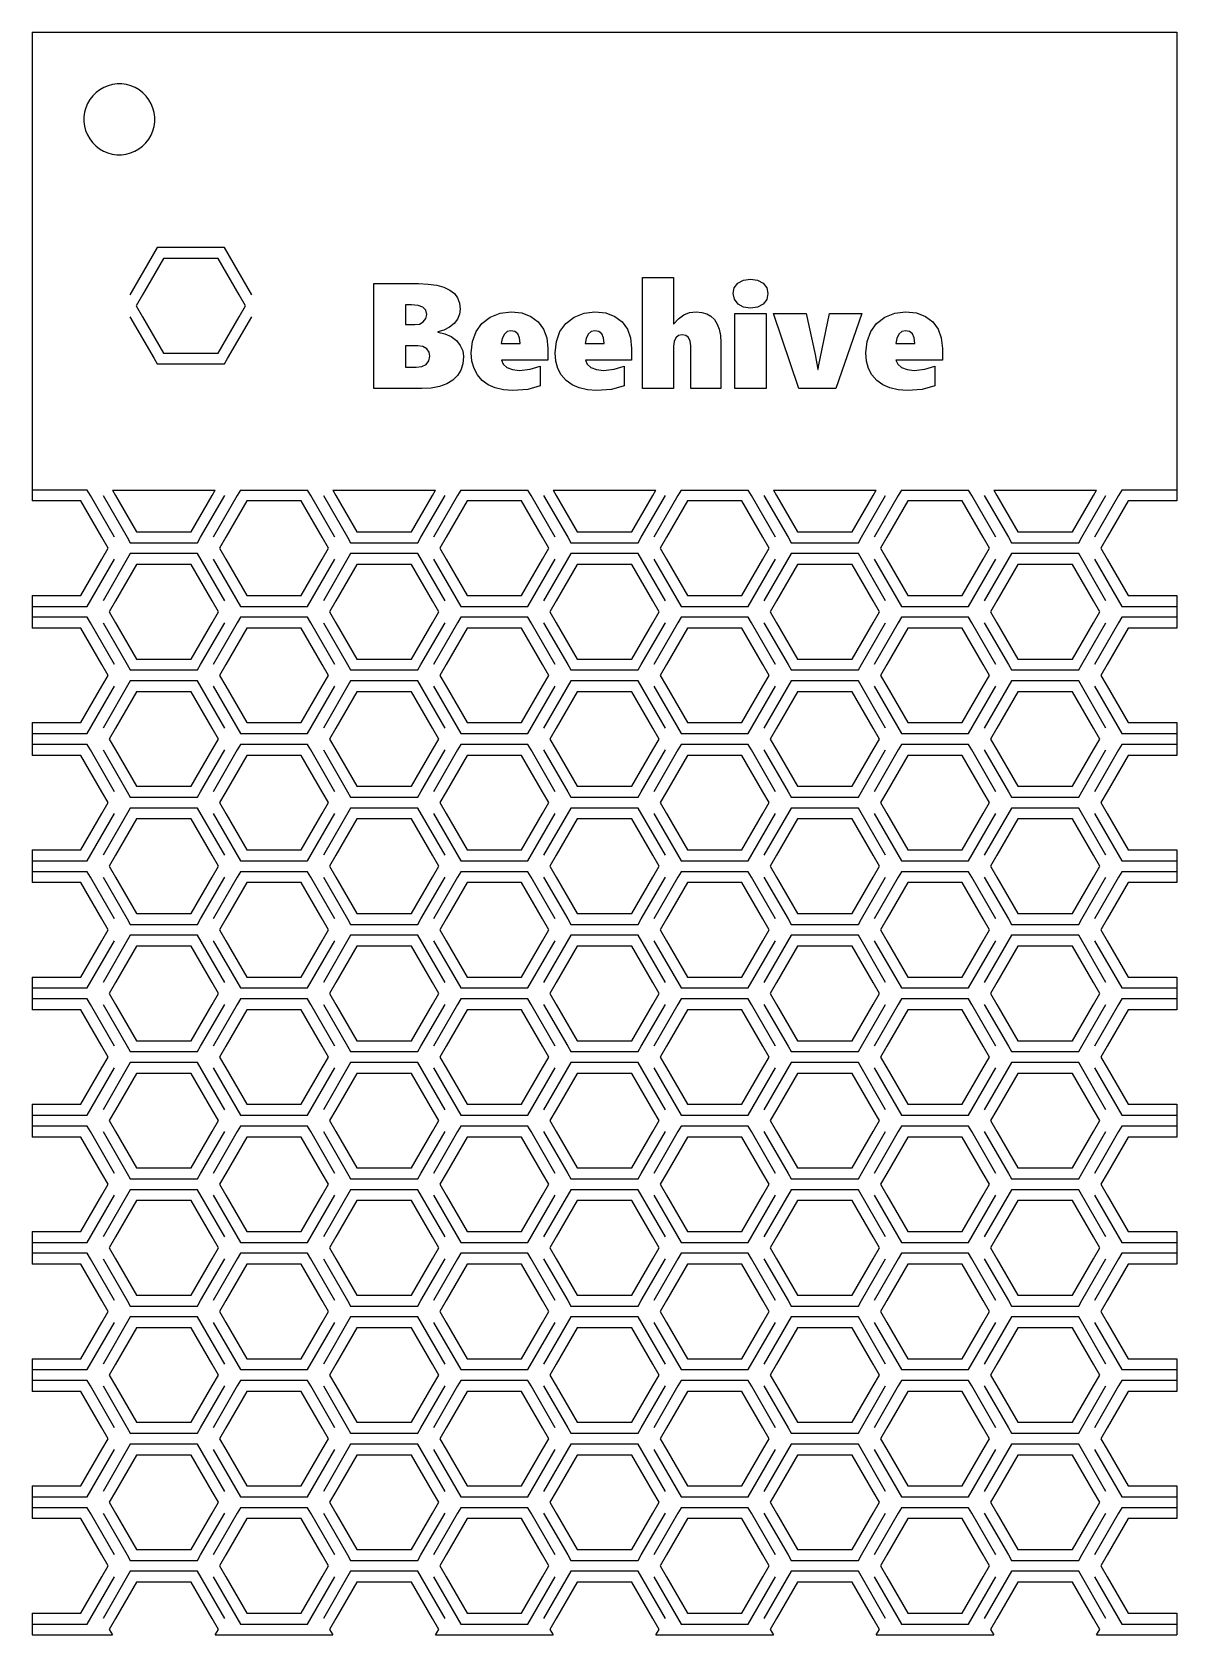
# Model space of a CAD drawing. Extents: x -52 to 52, y -73 to 73.
import ezdxf

# ---------------------------------------------------------------- set-up
doc = ezdxf.new("R2010")
doc.units = 0
doc.header["$MEASUREMENT"] = 0
doc.layers.get('0').update_dxf_attribs({"linetype": 'CONTINUOUS'})

msp = doc.modelspace()

# ---------------------------------------------------------------- linework, layer by layer
for p, q in [((-52.47, 73.46), (52.47, 73.46)), ((-52.47, 73.46), (-52.47, 31.48)), ((52.47, 73.46), (52.47, 31.48)), ((-46.91, 67.61), (-47.17, 67.28)), ((-46.61, 67.91), (-46.91, 67.61)), ((-46.27, 68.17), (-46.61, 67.91)), ((-45.9, 68.38), (-46.27, 68.17)), ((-45.5, 68.54), (-45.9, 68.38)), ((-45.09, 68.65), (-45.5, 68.54)), ((-44.67, 68.7), (-45.09, 68.65)), ((-44.25, 68.7), (-44.67, 68.7)), ((-43.83, 68.65), (-44.25, 68.7)), ((-43.42, 68.53), (-43.83, 68.65)), ((-43.02, 68.37), (-43.42, 68.53)), ((-42.66, 68.15), (-43.02, 68.37)), ((-42.32, 67.89), (-42.66, 68.15)), ((-42.02, 67.59), (-42.32, 67.89)), ((-41.76, 67.25), (-42.02, 67.59)), ((-47.55, 66.52), (-47.66, 66.11)), ((-47.38, 66.91), (-47.55, 66.52)), ((-47.17, 67.28), (-47.38, 66.91)), ((-41.55, 66.89), (-41.76, 67.25)), ((-41.39, 66.49), (-41.55, 66.89)), ((-41.28, 66.08), (-41.39, 66.49)), ((-47.66, 66.11), (-47.72, 65.69)), ((-47.72, 65.69), (-47.72, 65.26)), ((-47.72, 65.26), (-47.66, 64.84)), ((-47.66, 64.84), (-47.56, 64.43)), ((-41.4, 64.4), (-41.29, 64.81)), ((-41.29, 64.81), (-41.23, 65.23)), ((-41.23, 65.66), (-41.28, 66.08)), ((-41.23, 65.23), (-41.23, 65.66)), ((-47.56, 64.43), (-47.39, 64.04)), ((-47.39, 64.04), (-47.18, 63.67)), ((-47.18, 63.67), (-46.93, 63.33)), ((-46.93, 63.33), (-46.63, 63.03)), ((-42.34, 63.01), (-42.04, 63.31)), ((-42.04, 63.31), (-41.78, 63.64)), ((-41.78, 63.64), (-41.56, 64.01)), ((-41.56, 64.01), (-41.4, 64.4)), ((-46.63, 63.03), (-46.29, 62.77)), ((-46.29, 62.77), (-45.92, 62.55)), ((-45.92, 62.55), (-45.53, 62.39)), ((-45.53, 62.39), (-45.12, 62.28)), ((-45.12, 62.28), (-44.7, 62.22)), ((-44.7, 62.22), (-44.27, 62.22)), ((-44.27, 62.22), (-43.85, 62.27)), ((-43.85, 62.27), (-43.44, 62.38)), ((-43.44, 62.38), (-43.05, 62.54)), ((-43.05, 62.54), (-42.68, 62.75)), ((-42.68, 62.75), (-42.34, 63.01)), ((-41, 53.7), (-43.5, 49.37)), ((-34.84, 53.7), (-41, 53.7)), ((-32.34, 49.37), (-34.84, 53.7)), ((-40.42, 52.7), (-42.34, 49.37)), ((-35.42, 52.7), (-40.42, 52.7)), ((-33.5, 49.37), (-35.42, 52.7)), ((-21.14, 40.78), (-21.14, 50.4)), ((-21.14, 50.4), (-17.05, 50.4)), ((-17.05, 50.4), (-16.15, 50.36)), ((-16.15, 50.36), (-15.38, 50.25)), ((-15.38, 50.25), (-14.72, 50.07)), ((-14.72, 50.07), (-14.18, 49.81)), ((3.48, 40.78), (3.48, 50.95)), ((3.48, 50.95), (6.33, 50.95)), ((6.33, 50.95), (6.33, 46.71)), ((11.79, 49.5), (11.9, 50.03)), ((11.9, 50.03), (12.23, 50.45)), ((12.23, 50.45), (12.73, 50.73)), ((12.73, 50.73), (13.38, 50.82)), ((13.38, 50.82), (14.03, 50.73)), ((14.03, 50.73), (14.54, 50.45)), ((14.54, 50.45), (14.87, 50.03)), ((14.87, 50.03), (14.98, 49.5)), ((-42.34, 49.37), (-42.92, 48.37)), ((-32.92, 48.37), (-33.5, 49.37)), ((-14.18, 49.81), (-13.76, 49.49)), ((-13.76, 49.49), (-13.46, 49.09)), ((-13.46, 49.09), (-13.28, 48.61)), ((-13.28, 48.61), (-13.22, 48.07)), ((11.91, 48.97), (11.79, 49.5)), ((12.24, 48.53), (11.91, 48.97)), ((12.75, 48.24), (12.24, 48.53)), ((14.54, 48.52), (14.03, 48.24)), ((14.87, 48.95), (14.54, 48.52)), ((14.98, 49.5), (14.87, 48.95)), ((-43.5, 47.37), (-41.29, 43.54)), ((-42.92, 48.37), (-42.34, 47.37)), ((-42.34, 47.37), (-40.42, 44.04)), ((-35.42, 44.04), (-33.5, 47.37)), ((-34.56, 43.54), (-32.34, 47.37)), ((-33.5, 47.37), (-32.92, 48.37)), ((-17.7, 48.46), (-18.24, 48.46)), ((-18.24, 48.46), (-18.24, 46.64)), ((-17.09, 48.4), (-17.7, 48.46)), ((-16.65, 48.23), (-17.09, 48.4)), ((-16.39, 47.96), (-16.65, 48.23)), ((-16.61, 46.9), (-16.38, 47.19)), ((-16.3, 47.57), (-16.39, 47.96)), ((-16.38, 47.19), (-16.3, 47.57)), ((-13.46, 47.15), (-13.77, 46.75)), ((-13.28, 47.59), (-13.46, 47.15)), ((-13.22, 48.07), (-13.28, 47.59)), ((-11.23, 46.76), (-10.47, 47.33)), ((-10.47, 47.33), (-9.56, 47.69)), ((-9.56, 47.69), (-8.57, 47.81)), ((-8.57, 47.81), (-7.58, 47.71)), ((-7.58, 47.71), (-6.74, 47.4)), ((-6.74, 47.4), (-6.08, 46.9)), ((-3.53, 46.76), (-2.78, 47.33)), ((-2.78, 47.33), (-1.87, 47.69)), ((-1.87, 47.69), (-0.88, 47.81)), ((-0.88, 47.81), (0.11, 47.71)), ((0.11, 47.71), (0.95, 47.4)), ((0.95, 47.4), (1.62, 46.9)), ((6.36, 46.71), (6.77, 47.18)), ((6.77, 47.18), (7.26, 47.53)), ((7.26, 47.53), (7.8, 47.74)), ((7.8, 47.74), (8.39, 47.81)), ((8.39, 47.81), (8.91, 47.77)), ((8.91, 47.77), (9.37, 47.64)), ((9.37, 47.64), (9.76, 47.41)), ((9.76, 47.41), (10.08, 47.1)), ((10.08, 47.1), (10.34, 46.7)), ((11.95, 40.78), (11.95, 47.65)), ((11.95, 47.65), (14.81, 47.65)), ((13.38, 48.14), (12.75, 48.24)), ((14.03, 48.24), (13.38, 48.14)), ((14.81, 47.65), (14.81, 40.78)), ((17.8, 40.78), (15.5, 47.65)), ((15.5, 47.65), (18.48, 47.65)), ((18.48, 47.65), (19.32, 43.9)), ((19.62, 42.81), (20.61, 47.65)), ((20.61, 47.65), (23.58, 47.65)), ((23.58, 47.65), (21.19, 40.78)), ((24.94, 46.76), (25.7, 47.33)), ((25.7, 47.33), (26.61, 47.69)), ((26.61, 47.69), (27.6, 47.81)), ((27.6, 47.81), (28.59, 47.71)), ((28.59, 47.71), (29.43, 47.4)), ((29.43, 47.4), (30.09, 46.9)), ((-18.24, 46.64), (-17.4, 46.64)), ((-17.4, 46.64), (-16.96, 46.7)), ((-16.96, 46.7), (-16.61, 46.9)), ((-14.72, 46.15), (-15.28, 45.98)), ((-15.28, 45.98), (-15.28, 45.96)), ((-15.28, 45.96), (-14.63, 45.81)), ((-14.2, 46.41), (-14.72, 46.15)), ((-14.63, 45.81), (-14.05, 45.55)), ((-13.77, 46.75), (-14.2, 46.41)), ((-14.05, 45.55), (-13.57, 45.18)), ((-12.1, 45.1), (-11.77, 46.01)), ((-11.77, 46.01), (-11.23, 46.76)), ((-9.18, 45.76), (-9.37, 45.38)), ((-8.91, 46), (-9.18, 45.76)), ((-8.58, 46.08), (-8.91, 46)), ((-8.21, 46.01), (-8.58, 46.08)), ((-7.94, 45.79), (-8.21, 46.01)), ((-7.78, 45.42), (-7.94, 45.79)), ((-6.08, 46.9), (-5.59, 46.23)), ((-5.59, 46.23), (-5.3, 45.42)), ((-4.41, 45.1), (-4.08, 46.01)), ((-4.08, 46.01), (-3.53, 46.76)), ((-1.49, 45.76), (-1.68, 45.38)), ((-1.22, 46), (-1.49, 45.76)), ((-0.89, 46.08), (-1.22, 46)), ((-0.52, 46.01), (-0.89, 46.08)), ((-0.25, 45.79), (-0.52, 46.01)), ((-0.09, 45.42), (-0.25, 45.79)), ((1.62, 46.9), (2.1, 46.23)), ((2.1, 46.23), (2.39, 45.42)), ((6.33, 46.71), (6.36, 46.71)), ((6.78, 45.65), (6.54, 45.43)), ((7.12, 45.72), (6.78, 45.65)), ((7.46, 45.66), (7.12, 45.72)), ((7.71, 45.46), (7.46, 45.66)), ((10.34, 46.7), (10.52, 46.22)), ((10.52, 46.22), (10.63, 45.65)), ((10.63, 45.65), (10.67, 45)), ((24.07, 45.1), (24.4, 46.01)), ((24.4, 46.01), (24.94, 46.76)), ((26.99, 45.76), (26.8, 45.38)), ((27.26, 46), (26.99, 45.76)), ((27.59, 46.08), (27.26, 46)), ((27.96, 46.01), (27.59, 46.08)), ((28.23, 45.79), (27.96, 46.01)), ((28.39, 45.42), (28.23, 45.79)), ((30.09, 46.9), (30.58, 46.23)), ((30.58, 46.23), (30.87, 45.42)), ((-17.1, 44.7), (-18.24, 44.7)), ((-18.24, 44.7), (-18.24, 42.73)), ((-16.65, 44.63), (-17.1, 44.7)), ((-16.3, 44.43), (-16.65, 44.63)), ((-16.07, 44.12), (-16.3, 44.43)), ((-16, 43.74), (-16.07, 44.12)), ((-13.57, 45.18), (-13.22, 44.74)), ((-13.22, 44.74), (-12.99, 44.24)), ((-12.99, 44.24), (-12.92, 43.73)), ((-12.21, 44.06), (-12.1, 45.1)), ((-9.37, 45.38), (-9.46, 44.9)), ((-9.46, 44.9), (-7.73, 44.9)), ((-7.73, 44.9), (-7.78, 45.42)), ((-5.3, 45.42), (-5.2, 44.47)), ((-5.2, 44.47), (-5.2, 43.4)), ((-4.52, 44.06), (-4.41, 45.1)), ((-1.68, 45.38), (-1.77, 44.9)), ((-1.77, 44.9), (-0.04, 44.9)), ((-0.04, 44.9), (-0.09, 45.42)), ((2.39, 45.42), (2.49, 44.47)), ((2.49, 44.47), (2.49, 43.4)), ((6.38, 45.1), (6.33, 44.68)), ((6.33, 44.68), (6.33, 40.78)), ((6.54, 45.43), (6.38, 45.1)), ((7.85, 45.14), (7.71, 45.46)), ((7.9, 44.7), (7.85, 45.14)), ((7.9, 40.78), (7.9, 44.7)), ((10.67, 45), (10.67, 40.78)), ((23.96, 44.06), (24.07, 45.1)), ((26.8, 45.38), (26.71, 44.9)), ((26.71, 44.9), (28.44, 44.9)), ((28.44, 44.9), (28.39, 45.42)), ((30.87, 45.42), (30.97, 44.47)), ((30.97, 44.47), (30.97, 43.4)), ((-41.29, 43.54), (-41, 43.04)), ((-41, 43.04), (-34.84, 43.04)), ((-40.42, 44.04), (-35.42, 44.04)), ((-34.84, 43.04), (-34.56, 43.54)), ((-18.24, 42.73), (-17.27, 42.73)), ((-17.27, 42.73), (-16.75, 42.8)), ((-16.75, 42.8), (-16.34, 43)), ((-16.34, 43), (-16.09, 43.32)), ((-16.09, 43.32), (-16, 43.74)), ((-12.98, 43.06), (-13.17, 42.48)), ((-12.92, 43.73), (-12.98, 43.06)), ((-12.15, 43.3), (-12.21, 44.06)), ((-11.96, 42.62), (-12.15, 43.3)), ((-11.65, 42.03), (-11.96, 42.62)), ((-9.45, 43.4), (-9.28, 43.01)), ((-5.2, 43.4), (-9.45, 43.4)), ((-9.28, 43.01), (-8.94, 42.71)), ((-8.94, 42.71), (-8.43, 42.52)), ((-6.81, 42.55), (-5.89, 42.84)), ((-5.89, 42.84), (-5.89, 41.03)), ((-4.45, 43.3), (-4.52, 44.06)), ((-4.27, 42.62), (-4.45, 43.3)), ((-3.96, 42.03), (-4.27, 42.62)), ((-1.75, 43.4), (-1.59, 43.01)), ((2.49, 43.4), (-1.75, 43.4)), ((-1.59, 43.01), (-1.24, 42.71)), ((-1.24, 42.71), (-0.74, 42.52)), ((0.88, 42.55), (1.8, 42.84)), ((1.8, 42.84), (1.8, 41.03)), ((19.32, 43.9), (19.54, 42.54)), ((19.58, 42.54), (19.62, 42.81)), ((24.02, 43.3), (23.96, 44.06)), ((24.21, 42.62), (24.02, 43.3)), ((24.52, 42.03), (24.21, 42.62)), ((26.72, 43.4), (26.89, 43.01)), ((30.97, 43.4), (26.72, 43.4)), ((26.89, 43.01), (27.23, 42.71)), ((27.23, 42.71), (27.74, 42.52)), ((29.36, 42.55), (30.28, 42.84)), ((30.28, 42.84), (30.28, 41.03)), ((-14.46, 41.21), (-15.12, 40.97)), ((-13.91, 41.55), (-14.46, 41.21)), ((-13.48, 41.97), (-13.91, 41.55)), ((-13.17, 42.48), (-13.48, 41.97)), ((-11.21, 41.53), (-11.65, 42.03)), ((-10.66, 41.13), (-11.21, 41.53)), ((-8.43, 42.52), (-7.78, 42.45)), ((-7.78, 42.45), (-6.81, 42.55)), ((-3.52, 41.53), (-3.96, 42.03)), ((-2.97, 41.13), (-3.52, 41.53)), ((-0.74, 42.52), (-0.09, 42.45)), ((-0.09, 42.45), (0.88, 42.55)), ((19.54, 42.54), (19.58, 42.54)), ((24.96, 41.53), (24.52, 42.03)), ((25.51, 41.13), (24.96, 41.53)), ((27.74, 42.52), (28.39, 42.45)), ((28.39, 42.45), (29.36, 42.55)), ((-16.75, 40.78), (-21.14, 40.78)), ((-15.88, 40.83), (-16.75, 40.78)), ((-15.12, 40.97), (-15.88, 40.83)), ((-10.01, 40.84), (-10.66, 41.13)), ((-9.26, 40.67), (-10.01, 40.84)), ((-8.41, 40.61), (-9.26, 40.67)), ((-7.04, 40.71), (-8.41, 40.61)), ((-5.89, 41.03), (-7.04, 40.71)), ((-2.32, 40.84), (-2.97, 41.13)), ((-1.57, 40.67), (-2.32, 40.84)), ((-0.72, 40.61), (-1.57, 40.67)), ((0.65, 40.71), (-0.72, 40.61)), ((1.8, 41.03), (0.65, 40.71)), ((6.33, 40.78), (3.48, 40.78)), ((10.67, 40.78), (7.9, 40.78)), ((14.81, 40.78), (11.95, 40.78)), ((21.19, 40.78), (17.8, 40.78)), ((26.16, 40.84), (25.51, 41.13)), ((26.91, 40.67), (26.16, 40.84)), ((27.76, 40.61), (26.91, 40.67)), ((29.13, 40.71), (27.76, 40.61)), ((30.28, 41.03), (29.13, 40.71)), ((-52.47, 31.48), (-52.47, 30.48)), ((-47.41, 31.48), (-52.47, 31.48)), ((-47.12, 30.98), (-47.41, 31.48)), ((-44.91, 27.15), (-47.12, 30.98)), ((-45.97, 30.98), (-43.76, 27.15)), ((-45.1, 31.48), (-44.81, 30.98)), ((-45.1, 31.48), (-35.68, 31.48)), ((-44.81, 30.98), (-42.89, 27.65)), ((-37.89, 27.65), (-35.97, 30.98)), ((-37.03, 27.15), (-34.81, 30.98)), ((-35.97, 30.98), (-35.68, 31.48)), ((-33.66, 30.98), (-35.87, 27.15)), ((-33.37, 31.48), (-33.66, 30.98)), ((-33.37, 31.48), (-27.22, 31.48)), ((-26.93, 30.98), (-27.22, 31.48)), ((-24.72, 27.15), (-26.93, 30.98)), ((-25.77, 30.98), (-23.56, 27.15)), ((-24.91, 31.48), (-24.62, 30.98)), ((-24.91, 31.48), (-15.48, 31.48)), ((-24.62, 30.98), (-22.7, 27.65)), ((-17.7, 27.65), (-15.77, 30.98)), ((-16.83, 27.15), (-14.62, 30.98)), ((-15.77, 30.98), (-15.48, 31.48)), ((-13.46, 30.98), (-15.68, 27.15)), ((-13.18, 31.48), (-13.46, 30.98)), ((-13.18, 31.48), (-7.02, 31.48)), ((-6.73, 30.98), (-7.02, 31.48)), ((-4.52, 27.15), (-6.73, 30.98)), ((-5.58, 30.98), (-3.37, 27.15)), ((-4.71, 31.48), (-4.42, 30.98)), ((-4.71, 31.48), (4.71, 31.48)), ((-4.42, 30.98), (-2.5, 27.65)), ((2.5, 27.65), (4.42, 30.98)), ((3.37, 27.15), (5.58, 30.98)), ((4.42, 30.98), (4.71, 31.48)), ((6.73, 30.98), (4.52, 27.15)), ((7.02, 31.48), (6.73, 30.98)), ((7.02, 31.48), (13.18, 31.48)), ((13.46, 30.98), (13.18, 31.48)), ((15.68, 27.15), (13.46, 30.98)), ((14.62, 30.98), (16.83, 27.15)), ((15.48, 31.48), (15.77, 30.98)), ((15.48, 31.48), (24.91, 31.48)), ((15.77, 30.98), (17.7, 27.65)), ((22.7, 27.65), (24.62, 30.98)), ((23.56, 27.15), (25.77, 30.98)), ((24.62, 30.98), (24.91, 31.48)), ((26.93, 30.98), (24.72, 27.15)), ((27.22, 31.48), (26.93, 30.98)), ((27.22, 31.48), (33.37, 31.48)), ((33.66, 30.98), (33.37, 31.48)), ((35.87, 27.15), (33.66, 30.98)), ((34.81, 30.98), (37.03, 27.15)), ((35.68, 31.48), (35.97, 30.98)), ((35.68, 31.48), (45.1, 31.48)), ((35.97, 30.98), (37.89, 27.65)), ((42.89, 27.65), (44.81, 30.98)), ((43.76, 27.15), (45.97, 30.98)), ((44.81, 30.98), (45.1, 31.48)), ((47.12, 30.98), (44.91, 27.15)), ((47.41, 31.48), (47.12, 30.98)), ((52.47, 31.48), (47.41, 31.48)), ((52.47, 31.48), (52.47, 30.48)), ((-47.99, 30.48), (-52.47, 30.48)), ((-46.07, 27.15), (-47.99, 30.48)), ((-32.79, 30.48), (-34.72, 27.15)), ((-27.79, 30.48), (-32.79, 30.48)), ((-25.87, 27.15), (-27.79, 30.48)), ((-12.6, 30.48), (-14.52, 27.15)), ((-7.6, 30.48), (-12.6, 30.48)), ((-5.68, 27.15), (-7.6, 30.48)), ((7.6, 30.48), (5.68, 27.15)), ((12.6, 30.48), (7.6, 30.48)), ((14.52, 27.15), (12.6, 30.48)), ((27.79, 30.48), (25.87, 27.15)), ((32.79, 30.48), (27.79, 30.48)), ((34.72, 27.15), (32.79, 30.48)), ((47.99, 30.48), (46.07, 27.15)), ((52.47, 30.48), (47.99, 30.48)), ((-45.49, 26.15), (-46.07, 27.15)), ((-43.76, 27.15), (-43.47, 26.65)), ((-43.47, 26.65), (-37.31, 26.65)), ((-42.89, 27.65), (-37.89, 27.65)), ((-37.31, 26.65), (-37.03, 27.15)), ((-34.72, 27.15), (-35.29, 26.15)), ((-25.29, 26.15), (-25.87, 27.15)), ((-23.56, 27.15), (-23.27, 26.65)), ((-23.27, 26.65), (-17.12, 26.65)), ((-22.7, 27.65), (-17.7, 27.65)), ((-17.12, 26.65), (-16.83, 27.15)), ((-14.52, 27.15), (-15.1, 26.15)), ((-5.1, 26.15), (-5.68, 27.15)), ((-3.37, 27.15), (-3.08, 26.65)), ((-3.08, 26.65), (3.08, 26.65)), ((-2.5, 27.65), (2.5, 27.65)), ((3.08, 26.65), (3.37, 27.15)), ((5.68, 27.15), (5.1, 26.15)), ((15.1, 26.15), (14.52, 27.15)), ((16.83, 27.15), (17.12, 26.65)), ((17.12, 26.65), (23.27, 26.65)), ((17.7, 27.65), (22.7, 27.65)), ((23.27, 26.65), (23.56, 27.15)), ((25.87, 27.15), (25.29, 26.15)), ((35.29, 26.15), (34.72, 27.15)), ((37.03, 27.15), (37.31, 26.65)), ((37.31, 26.65), (43.47, 26.65)), ((37.89, 27.65), (42.89, 27.65)), ((43.47, 26.65), (43.76, 27.15)), ((46.07, 27.15), (45.49, 26.15)), ((-47.99, 21.82), (-46.07, 25.15)), ((-47.41, 20.82), (-44.91, 25.15)), ((-46.07, 25.15), (-45.49, 26.15)), ((-43.47, 25.65), (-45.97, 21.32)), ((-37.31, 25.65), (-43.47, 25.65)), ((-34.81, 21.32), (-37.31, 25.65)), ((-35.87, 25.15), (-33.37, 20.82)), ((-35.29, 26.15), (-34.72, 25.15)), ((-34.72, 25.15), (-32.79, 21.82)), ((-27.79, 21.82), (-25.87, 25.15)), ((-27.22, 20.82), (-24.72, 25.15)), ((-25.87, 25.15), (-25.29, 26.15)), ((-23.27, 25.65), (-25.77, 21.32)), ((-17.12, 25.65), (-23.27, 25.65)), ((-14.62, 21.32), (-17.12, 25.65)), ((-15.68, 25.15), (-13.18, 20.82)), ((-15.1, 26.15), (-14.52, 25.15)), ((-14.52, 25.15), (-12.6, 21.82)), ((-7.6, 21.82), (-5.68, 25.15)), ((-7.02, 20.82), (-4.52, 25.15)), ((-5.68, 25.15), (-5.1, 26.15)), ((-3.08, 25.65), (-5.58, 21.32)), ((3.08, 25.65), (-3.08, 25.65)), ((5.58, 21.32), (3.08, 25.65)), ((4.52, 25.15), (7.02, 20.82)), ((5.1, 26.15), (5.68, 25.15)), ((5.68, 25.15), (7.6, 21.82)), ((12.6, 21.82), (14.52, 25.15)), ((13.18, 20.82), (15.68, 25.15)), ((14.52, 25.15), (15.1, 26.15)), ((17.12, 25.65), (14.62, 21.32)), ((23.27, 25.65), (17.12, 25.65)), ((25.77, 21.32), (23.27, 25.65)), ((24.72, 25.15), (27.22, 20.82)), ((25.29, 26.15), (25.87, 25.15)), ((25.87, 25.15), (27.79, 21.82)), ((32.79, 21.82), (34.72, 25.15)), ((33.37, 20.82), (35.87, 25.15)), ((34.72, 25.15), (35.29, 26.15)), ((37.31, 25.65), (34.81, 21.32)), ((43.47, 25.65), (37.31, 25.65)), ((45.97, 21.32), (43.47, 25.65)), ((44.91, 25.15), (47.41, 20.82)), ((45.49, 26.15), (46.07, 25.15)), ((46.07, 25.15), (47.99, 21.82)), ((-42.89, 24.65), (-44.81, 21.32)), ((-37.89, 24.65), (-42.89, 24.65)), ((-35.97, 21.32), (-37.89, 24.65)), ((-22.7, 24.65), (-24.62, 21.32)), ((-17.7, 24.65), (-22.7, 24.65)), ((-15.77, 21.32), (-17.7, 24.65)), ((-2.5, 24.65), (-4.42, 21.32)), ((2.5, 24.65), (-2.5, 24.65)), ((4.42, 21.32), (2.5, 24.65)), ((17.7, 24.65), (15.77, 21.32)), ((22.7, 24.65), (17.7, 24.65)), ((24.62, 21.32), (22.7, 24.65)), ((37.89, 24.65), (35.97, 21.32)), ((42.89, 24.65), (37.89, 24.65)), ((44.81, 21.32), (42.89, 24.65)), ((-52.47, 21.82), (-52.47, 20.82)), ((-52.47, 21.82), (-47.99, 21.82)), ((-52.47, 20.82), (-52.47, 19.82)), ((-52.47, 20.82), (-47.41, 20.82)), ((-44.81, 21.32), (-45.39, 20.32)), ((-35.39, 20.32), (-35.97, 21.32)), ((-33.37, 20.82), (-27.22, 20.82)), ((-32.79, 21.82), (-27.79, 21.82)), ((-24.62, 21.32), (-25.2, 20.32)), ((-15.2, 20.32), (-15.77, 21.32)), ((-13.18, 20.82), (-7.02, 20.82)), ((-12.6, 21.82), (-7.6, 21.82)), ((-4.42, 21.32), (-5, 20.32)), ((5, 20.32), (4.42, 21.32)), ((7.02, 20.82), (13.18, 20.82)), ((7.6, 21.82), (12.6, 21.82)), ((15.77, 21.32), (15.2, 20.32)), ((25.2, 20.32), (24.62, 21.32)), ((27.22, 20.82), (33.37, 20.82)), ((27.79, 21.82), (32.79, 21.82)), ((35.97, 21.32), (35.39, 20.32)), ((45.39, 20.32), (44.81, 21.32)), ((47.41, 20.82), (52.47, 20.82)), ((47.99, 21.82), (52.47, 21.82)), ((52.47, 21.82), (52.47, 20.82)), ((52.47, 20.82), (52.47, 19.82)), ((-52.47, 19.82), (-52.47, 18.82)), ((-47.41, 19.82), (-52.47, 19.82)), ((-47.12, 19.32), (-47.41, 19.82)), ((-44.91, 15.49), (-47.12, 19.32)), ((-45.97, 19.32), (-43.76, 15.49)), ((-45.39, 20.32), (-44.81, 19.32)), ((-44.81, 19.32), (-42.89, 15.99)), ((-37.89, 15.99), (-35.97, 19.32)), ((-37.03, 15.49), (-34.81, 19.32)), ((-35.97, 19.32), (-35.39, 20.32)), ((-33.66, 19.32), (-35.87, 15.49)), ((-33.37, 19.82), (-33.66, 19.32)), ((-27.22, 19.82), (-33.37, 19.82)), ((-26.93, 19.32), (-27.22, 19.82)), ((-24.72, 15.49), (-26.93, 19.32)), ((-25.77, 19.32), (-23.56, 15.49)), ((-25.2, 20.32), (-24.62, 19.32)), ((-24.62, 19.32), (-22.7, 15.99)), ((-17.7, 15.99), (-15.77, 19.32)), ((-16.83, 15.49), (-14.62, 19.32)), ((-15.77, 19.32), (-15.2, 20.32)), ((-13.46, 19.32), (-15.68, 15.49)), ((-13.18, 19.82), (-13.46, 19.32)), ((-7.02, 19.82), (-13.18, 19.82)), ((-6.73, 19.32), (-7.02, 19.82)), ((-4.52, 15.49), (-6.73, 19.32)), ((-5.58, 19.32), (-3.37, 15.49)), ((-5, 20.32), (-4.42, 19.32)), ((-4.42, 19.32), (-2.5, 15.99)), ((2.5, 15.99), (4.42, 19.32)), ((3.37, 15.49), (5.58, 19.32)), ((4.42, 19.32), (5, 20.32)), ((6.73, 19.32), (4.52, 15.49)), ((7.02, 19.82), (6.73, 19.32)), ((13.18, 19.82), (7.02, 19.82)), ((13.46, 19.32), (13.18, 19.82)), ((15.68, 15.49), (13.46, 19.32)), ((14.62, 19.32), (16.83, 15.49)), ((15.2, 20.32), (15.77, 19.32)), ((15.77, 19.32), (17.7, 15.99)), ((22.7, 15.99), (24.62, 19.32)), ((23.56, 15.49), (25.77, 19.32)), ((24.62, 19.32), (25.2, 20.32)), ((26.93, 19.32), (24.72, 15.49)), ((27.22, 19.82), (26.93, 19.32)), ((33.37, 19.82), (27.22, 19.82)), ((33.66, 19.32), (33.37, 19.82)), ((35.87, 15.49), (33.66, 19.32)), ((34.81, 19.32), (37.03, 15.49)), ((35.39, 20.32), (35.97, 19.32)), ((35.97, 19.32), (37.89, 15.99)), ((42.89, 15.99), (44.81, 19.32)), ((43.76, 15.49), (45.97, 19.32)), ((44.81, 19.32), (45.39, 20.32)), ((47.12, 19.32), (44.91, 15.49)), ((47.41, 19.82), (47.12, 19.32)), ((52.47, 19.82), (47.41, 19.82)), ((52.47, 19.82), (52.47, 18.82)), ((-47.99, 18.82), (-52.47, 18.82)), ((-46.07, 15.49), (-47.99, 18.82)), ((-32.79, 18.82), (-34.72, 15.49)), ((-27.79, 18.82), (-32.79, 18.82)), ((-25.87, 15.49), (-27.79, 18.82)), ((-12.6, 18.82), (-14.52, 15.49)), ((-7.6, 18.82), (-12.6, 18.82)), ((-5.68, 15.49), (-7.6, 18.82)), ((7.6, 18.82), (5.68, 15.49)), ((12.6, 18.82), (7.6, 18.82)), ((14.52, 15.49), (12.6, 18.82)), ((27.79, 18.82), (25.87, 15.49)), ((32.79, 18.82), (27.79, 18.82)), ((34.72, 15.49), (32.79, 18.82)), ((47.99, 18.82), (46.07, 15.49)), ((52.47, 18.82), (47.99, 18.82)), ((-45.49, 14.49), (-46.07, 15.49)), ((-43.76, 15.49), (-43.47, 14.99)), ((-43.47, 14.99), (-37.31, 14.99)), ((-42.89, 15.99), (-37.89, 15.99)), ((-37.31, 14.99), (-37.03, 15.49)), ((-34.72, 15.49), (-35.29, 14.49)), ((-25.29, 14.49), (-25.87, 15.49)), ((-23.56, 15.49), (-23.27, 14.99)), ((-23.27, 14.99), (-17.12, 14.99)), ((-22.7, 15.99), (-17.7, 15.99)), ((-17.12, 14.99), (-16.83, 15.49)), ((-14.52, 15.49), (-15.1, 14.49)), ((-5.1, 14.49), (-5.68, 15.49)), ((-3.37, 15.49), (-3.08, 14.99)), ((-3.08, 14.99), (3.08, 14.99)), ((-2.5, 15.99), (2.5, 15.99)), ((3.08, 14.99), (3.37, 15.49)), ((5.68, 15.49), (5.1, 14.49)), ((15.1, 14.49), (14.52, 15.49)), ((16.83, 15.49), (17.12, 14.99)), ((17.12, 14.99), (23.27, 14.99)), ((17.7, 15.99), (22.7, 15.99)), ((23.27, 14.99), (23.56, 15.49)), ((25.87, 15.49), (25.29, 14.49)), ((35.29, 14.49), (34.72, 15.49)), ((37.03, 15.49), (37.31, 14.99)), ((37.31, 14.99), (43.47, 14.99)), ((37.89, 15.99), (42.89, 15.99)), ((43.47, 14.99), (43.76, 15.49)), ((46.07, 15.49), (45.49, 14.49)), ((-47.99, 10.16), (-46.07, 13.49)), ((-47.41, 9.16), (-44.91, 13.49)), ((-46.07, 13.49), (-45.49, 14.49)), ((-43.47, 13.99), (-45.97, 9.66)), ((-37.31, 13.99), (-43.47, 13.99)), ((-34.81, 9.66), (-37.31, 13.99)), ((-35.87, 13.49), (-33.37, 9.16)), ((-35.29, 14.49), (-34.72, 13.49)), ((-34.72, 13.49), (-32.79, 10.16)), ((-27.79, 10.16), (-25.87, 13.49)), ((-27.22, 9.16), (-24.72, 13.49)), ((-25.87, 13.49), (-25.29, 14.49)), ((-23.27, 13.99), (-25.77, 9.66)), ((-17.12, 13.99), (-23.27, 13.99)), ((-14.62, 9.66), (-17.12, 13.99)), ((-15.68, 13.49), (-13.18, 9.16)), ((-15.1, 14.49), (-14.52, 13.49)), ((-14.52, 13.49), (-12.6, 10.16)), ((-7.6, 10.16), (-5.68, 13.49)), ((-7.02, 9.16), (-4.52, 13.49)), ((-5.68, 13.49), (-5.1, 14.49)), ((-3.08, 13.99), (-5.58, 9.66)), ((3.08, 13.99), (-3.08, 13.99)), ((5.58, 9.66), (3.08, 13.99)), ((4.52, 13.49), (7.02, 9.16)), ((5.1, 14.49), (5.68, 13.49)), ((5.68, 13.49), (7.6, 10.16)), ((12.6, 10.16), (14.52, 13.49)), ((13.18, 9.16), (15.68, 13.49)), ((14.52, 13.49), (15.1, 14.49)), ((17.12, 13.99), (14.62, 9.66)), ((23.27, 13.99), (17.12, 13.99)), ((25.77, 9.66), (23.27, 13.99)), ((24.72, 13.49), (27.22, 9.16)), ((25.29, 14.49), (25.87, 13.49)), ((25.87, 13.49), (27.79, 10.16)), ((32.79, 10.16), (34.72, 13.49)), ((33.37, 9.16), (35.87, 13.49)), ((34.72, 13.49), (35.29, 14.49)), ((37.31, 13.99), (34.81, 9.66)), ((43.47, 13.99), (37.31, 13.99)), ((45.97, 9.66), (43.47, 13.99)), ((44.91, 13.49), (47.41, 9.16)), ((45.49, 14.49), (46.07, 13.49)), ((46.07, 13.49), (47.99, 10.16)), ((-42.89, 12.99), (-44.81, 9.66)), ((-37.89, 12.99), (-42.89, 12.99)), ((-35.97, 9.66), (-37.89, 12.99)), ((-22.7, 12.99), (-24.62, 9.66)), ((-17.7, 12.99), (-22.7, 12.99)), ((-15.77, 9.66), (-17.7, 12.99)), ((-2.5, 12.99), (-4.42, 9.66)), ((2.5, 12.99), (-2.5, 12.99)), ((4.42, 9.66), (2.5, 12.99)), ((17.7, 12.99), (15.77, 9.66)), ((22.7, 12.99), (17.7, 12.99)), ((24.62, 9.66), (22.7, 12.99)), ((37.89, 12.99), (35.97, 9.66)), ((42.89, 12.99), (37.89, 12.99)), ((44.81, 9.66), (42.89, 12.99)), ((-52.47, 10.16), (-52.47, 9.16)), ((-52.47, 10.16), (-47.99, 10.16)), ((-52.47, 9.16), (-52.47, 8.16)), ((-52.47, 9.16), (-47.41, 9.16)), ((-44.81, 9.66), (-45.39, 8.66)), ((-35.39, 8.66), (-35.97, 9.66)), ((-33.37, 9.16), (-27.22, 9.16)), ((-32.79, 10.16), (-27.79, 10.16)), ((-24.62, 9.66), (-25.2, 8.66)), ((-15.2, 8.66), (-15.77, 9.66)), ((-13.18, 9.16), (-7.02, 9.16)), ((-12.6, 10.16), (-7.6, 10.16)), ((-4.42, 9.66), (-5, 8.66)), ((5, 8.66), (4.42, 9.66)), ((7.02, 9.16), (13.18, 9.16)), ((7.6, 10.16), (12.6, 10.16)), ((15.77, 9.66), (15.2, 8.66)), ((25.2, 8.66), (24.62, 9.66)), ((27.22, 9.16), (33.37, 9.16)), ((27.79, 10.16), (32.79, 10.16)), ((35.97, 9.66), (35.39, 8.66)), ((45.39, 8.66), (44.81, 9.66)), ((47.41, 9.16), (52.47, 9.16)), ((47.99, 10.16), (52.47, 10.16)), ((52.47, 10.16), (52.47, 9.16)), ((52.47, 9.16), (52.47, 8.16)), ((-52.47, 8.16), (-52.47, 7.16)), ((-47.41, 8.16), (-52.47, 8.16)), ((-47.12, 7.66), (-47.41, 8.16)), ((-44.91, 3.83), (-47.12, 7.66)), ((-45.97, 7.66), (-43.76, 3.83)), ((-45.39, 8.66), (-44.81, 7.66)), ((-44.81, 7.66), (-42.89, 4.33)), ((-37.89, 4.33), (-35.97, 7.66)), ((-37.03, 3.83), (-34.81, 7.66)), ((-35.97, 7.66), (-35.39, 8.66)), ((-33.66, 7.66), (-35.87, 3.83)), ((-33.37, 8.16), (-33.66, 7.66)), ((-27.22, 8.16), (-33.37, 8.16)), ((-26.93, 7.66), (-27.22, 8.16)), ((-24.72, 3.83), (-26.93, 7.66)), ((-25.77, 7.66), (-23.56, 3.83)), ((-25.2, 8.66), (-24.62, 7.66)), ((-24.62, 7.66), (-22.7, 4.33)), ((-17.7, 4.33), (-15.77, 7.66)), ((-16.83, 3.83), (-14.62, 7.66)), ((-15.77, 7.66), (-15.2, 8.66)), ((-13.46, 7.66), (-15.68, 3.83)), ((-13.18, 8.16), (-13.46, 7.66)), ((-7.02, 8.16), (-13.18, 8.16)), ((-6.73, 7.66), (-7.02, 8.16)), ((-4.52, 3.83), (-6.73, 7.66)), ((-5.58, 7.66), (-3.37, 3.83)), ((-5, 8.66), (-4.42, 7.66)), ((-4.42, 7.66), (-2.5, 4.33)), ((2.5, 4.33), (4.42, 7.66)), ((3.37, 3.83), (5.58, 7.66)), ((4.42, 7.66), (5, 8.66)), ((6.73, 7.66), (4.52, 3.83)), ((7.02, 8.16), (6.73, 7.66)), ((13.18, 8.16), (7.02, 8.16)), ((13.46, 7.66), (13.18, 8.16)), ((15.68, 3.83), (13.46, 7.66)), ((14.62, 7.66), (16.83, 3.83)), ((15.2, 8.66), (15.77, 7.66)), ((15.77, 7.66), (17.7, 4.33)), ((22.7, 4.33), (24.62, 7.66)), ((23.56, 3.83), (25.77, 7.66)), ((24.62, 7.66), (25.2, 8.66)), ((26.93, 7.66), (24.72, 3.83)), ((27.22, 8.16), (26.93, 7.66)), ((33.37, 8.16), (27.22, 8.16)), ((33.66, 7.66), (33.37, 8.16)), ((35.87, 3.83), (33.66, 7.66)), ((34.81, 7.66), (37.03, 3.83)), ((35.39, 8.66), (35.97, 7.66)), ((35.97, 7.66), (37.89, 4.33)), ((42.89, 4.33), (44.81, 7.66)), ((43.76, 3.83), (45.97, 7.66)), ((44.81, 7.66), (45.39, 8.66)), ((47.12, 7.66), (44.91, 3.83)), ((47.41, 8.16), (47.12, 7.66)), ((52.47, 8.16), (47.41, 8.16)), ((52.47, 8.16), (52.47, 7.16)), ((-47.99, 7.16), (-52.47, 7.16)), ((-46.07, 3.83), (-47.99, 7.16)), ((-32.79, 7.16), (-34.72, 3.83)), ((-27.79, 7.16), (-32.79, 7.16)), ((-25.87, 3.83), (-27.79, 7.16)), ((-12.6, 7.16), (-14.52, 3.83)), ((-7.6, 7.16), (-12.6, 7.16)), ((-5.68, 3.83), (-7.6, 7.16)), ((7.6, 7.16), (5.68, 3.83)), ((12.6, 7.16), (7.6, 7.16)), ((14.52, 3.83), (12.6, 7.16)), ((27.79, 7.16), (25.87, 3.83)), ((32.79, 7.16), (27.79, 7.16)), ((34.72, 3.83), (32.79, 7.16)), ((47.99, 7.16), (46.07, 3.83)), ((52.47, 7.16), (47.99, 7.16)), ((-45.49, 2.83), (-46.07, 3.83)), ((-43.76, 3.83), (-43.47, 3.33)), ((-43.47, 3.33), (-37.31, 3.33)), ((-42.89, 4.33), (-37.89, 4.33)), ((-37.31, 3.33), (-37.03, 3.83)), ((-34.72, 3.83), (-35.29, 2.83)), ((-25.29, 2.83), (-25.87, 3.83)), ((-23.56, 3.83), (-23.27, 3.33)), ((-23.27, 3.33), (-17.12, 3.33)), ((-22.7, 4.33), (-17.7, 4.33)), ((-17.12, 3.33), (-16.83, 3.83)), ((-14.52, 3.83), (-15.1, 2.83)), ((-5.1, 2.83), (-5.68, 3.83)), ((-3.37, 3.83), (-3.08, 3.33)), ((-3.08, 3.33), (3.08, 3.33)), ((-2.5, 4.33), (2.5, 4.33)), ((3.08, 3.33), (3.37, 3.83)), ((5.68, 3.83), (5.1, 2.83)), ((15.1, 2.83), (14.52, 3.83)), ((16.83, 3.83), (17.12, 3.33)), ((17.12, 3.33), (23.27, 3.33)), ((17.7, 4.33), (22.7, 4.33)), ((23.27, 3.33), (23.56, 3.83)), ((25.87, 3.83), (25.29, 2.83)), ((35.29, 2.83), (34.72, 3.83)), ((37.03, 3.83), (37.31, 3.33)), ((37.31, 3.33), (43.47, 3.33)), ((37.89, 4.33), (42.89, 4.33)), ((43.47, 3.33), (43.76, 3.83)), ((46.07, 3.83), (45.49, 2.83)), ((-47.99, -1.5), (-46.07, 1.83)), ((-47.41, -2.5), (-44.91, 1.83)), ((-46.07, 1.83), (-45.49, 2.83)), ((-43.47, 2.33), (-45.97, -2)), ((-37.31, 2.33), (-43.47, 2.33)), ((-34.81, -2), (-37.31, 2.33)), ((-35.87, 1.83), (-33.37, -2.5)), ((-35.29, 2.83), (-34.72, 1.83)), ((-34.72, 1.83), (-32.79, -1.5)), ((-27.79, -1.5), (-25.87, 1.83)), ((-27.22, -2.5), (-24.72, 1.83)), ((-25.87, 1.83), (-25.29, 2.83)), ((-23.27, 2.33), (-25.77, -2)), ((-17.12, 2.33), (-23.27, 2.33)), ((-14.62, -2), (-17.12, 2.33)), ((-15.68, 1.83), (-13.18, -2.5)), ((-15.1, 2.83), (-14.52, 1.83)), ((-14.52, 1.83), (-12.6, -1.5)), ((-7.6, -1.5), (-5.68, 1.83)), ((-7.02, -2.5), (-4.52, 1.83)), ((-5.68, 1.83), (-5.1, 2.83)), ((-3.08, 2.33), (-5.58, -2)), ((3.08, 2.33), (-3.08, 2.33)), ((5.58, -2), (3.08, 2.33)), ((4.52, 1.83), (7.02, -2.5)), ((5.1, 2.83), (5.68, 1.83)), ((5.68, 1.83), (7.6, -1.5)), ((12.6, -1.5), (14.52, 1.83)), ((13.18, -2.5), (15.68, 1.83)), ((14.52, 1.83), (15.1, 2.83)), ((17.12, 2.33), (14.62, -2)), ((23.27, 2.33), (17.12, 2.33)), ((25.77, -2), (23.27, 2.33)), ((24.72, 1.83), (27.22, -2.5)), ((25.29, 2.83), (25.87, 1.83)), ((25.87, 1.83), (27.79, -1.5)), ((32.79, -1.5), (34.72, 1.83)), ((33.37, -2.5), (35.87, 1.83)), ((34.72, 1.83), (35.29, 2.83)), ((37.31, 2.33), (34.81, -2)), ((43.47, 2.33), (37.31, 2.33)), ((45.97, -2), (43.47, 2.33)), ((44.91, 1.83), (47.41, -2.5)), ((45.49, 2.83), (46.07, 1.83)), ((46.07, 1.83), (47.99, -1.5)), ((-42.89, 1.33), (-44.81, -2)), ((-37.89, 1.33), (-42.89, 1.33)), ((-35.97, -2), (-37.89, 1.33)), ((-22.7, 1.33), (-24.62, -2)), ((-17.7, 1.33), (-22.7, 1.33)), ((-15.77, -2), (-17.7, 1.33)), ((-2.5, 1.33), (-4.42, -2)), ((2.5, 1.33), (-2.5, 1.33)), ((4.42, -2), (2.5, 1.33)), ((17.7, 1.33), (15.77, -2)), ((22.7, 1.33), (17.7, 1.33)), ((24.62, -2), (22.7, 1.33)), ((37.89, 1.33), (35.97, -2)), ((42.89, 1.33), (37.89, 1.33)), ((44.81, -2), (42.89, 1.33)), ((-52.47, -1.5), (-52.47, -2.5)), ((-52.47, -1.5), (-47.99, -1.5)), ((-52.47, -2.5), (-52.47, -3.5)), ((-52.47, -2.5), (-47.41, -2.5)), ((-44.81, -2), (-45.39, -3)), ((-35.39, -3), (-35.97, -2)), ((-33.37, -2.5), (-27.22, -2.5)), ((-32.79, -1.5), (-27.79, -1.5)), ((-24.62, -2), (-25.2, -3)), ((-15.2, -3), (-15.77, -2)), ((-13.18, -2.5), (-7.02, -2.5)), ((-12.6, -1.5), (-7.6, -1.5)), ((-4.42, -2), (-5, -3)), ((5, -3), (4.42, -2)), ((7.02, -2.5), (13.18, -2.5)), ((7.6, -1.5), (12.6, -1.5)), ((15.77, -2), (15.2, -3)), ((25.2, -3), (24.62, -2)), ((27.22, -2.5), (33.37, -2.5)), ((27.79, -1.5), (32.79, -1.5)), ((35.97, -2), (35.39, -3)), ((45.39, -3), (44.81, -2)), ((47.41, -2.5), (52.47, -2.5)), ((47.99, -1.5), (52.47, -1.5)), ((52.47, -1.5), (52.47, -2.5)), ((52.47, -2.5), (52.47, -3.5)), ((-47.41, -3.5), (-52.47, -3.5)), ((-52.47, -3.5), (-52.47, -4.5)), ((-47.12, -4), (-47.41, -3.5)), ((-44.91, -7.83), (-47.12, -4)), ((-45.97, -4), (-43.76, -7.83)), ((-45.39, -3), (-44.81, -4)), ((-44.81, -4), (-42.89, -7.33)), ((-37.89, -7.33), (-35.97, -4)), ((-37.03, -7.83), (-34.81, -4)), ((-35.97, -4), (-35.39, -3)), ((-33.66, -4), (-35.87, -7.83)), ((-33.37, -3.5), (-33.66, -4)), ((-27.22, -3.5), (-33.37, -3.5)), ((-26.93, -4), (-27.22, -3.5)), ((-24.72, -7.83), (-26.93, -4)), ((-25.77, -4), (-23.56, -7.83)), ((-25.2, -3), (-24.62, -4)), ((-24.62, -4), (-22.7, -7.33)), ((-17.7, -7.33), (-15.77, -4)), ((-16.83, -7.83), (-14.62, -4)), ((-15.77, -4), (-15.2, -3)), ((-13.46, -4), (-15.68, -7.83)), ((-13.18, -3.5), (-13.46, -4)), ((-7.02, -3.5), (-13.18, -3.5)), ((-6.73, -4), (-7.02, -3.5)), ((-4.52, -7.83), (-6.73, -4)), ((-5.58, -4), (-3.37, -7.83)), ((-5, -3), (-4.42, -4)), ((-4.42, -4), (-2.5, -7.33)), ((2.5, -7.33), (4.42, -4)), ((3.37, -7.83), (5.58, -4)), ((4.42, -4), (5, -3)), ((6.73, -4), (4.52, -7.83)), ((7.02, -3.5), (6.73, -4)), ((13.18, -3.5), (7.02, -3.5)), ((13.46, -4), (13.18, -3.5)), ((15.68, -7.83), (13.46, -4)), ((14.62, -4), (16.83, -7.83)), ((15.2, -3), (15.77, -4)), ((15.77, -4), (17.7, -7.33)), ((22.7, -7.33), (24.62, -4)), ((23.56, -7.83), (25.77, -4)), ((24.62, -4), (25.2, -3)), ((26.93, -4), (24.72, -7.83)), ((27.22, -3.5), (26.93, -4)), ((33.37, -3.5), (27.22, -3.5)), ((33.66, -4), (33.37, -3.5)), ((35.87, -7.83), (33.66, -4)), ((34.81, -4), (37.03, -7.83)), ((35.39, -3), (35.97, -4)), ((35.97, -4), (37.89, -7.33)), ((42.89, -7.33), (44.81, -4)), ((43.76, -7.83), (45.97, -4)), ((44.81, -4), (45.39, -3)), ((47.12, -4), (44.91, -7.83)), ((47.41, -3.5), (47.12, -4)), ((52.47, -3.5), (47.41, -3.5)), ((52.47, -3.5), (52.47, -4.5)), ((-47.99, -4.5), (-52.47, -4.5)), ((-46.07, -7.83), (-47.99, -4.5)), ((-32.79, -4.5), (-34.72, -7.83)), ((-27.79, -4.5), (-32.79, -4.5)), ((-25.87, -7.83), (-27.79, -4.5)), ((-12.6, -4.5), (-14.52, -7.83)), ((-7.6, -4.5), (-12.6, -4.5)), ((-5.68, -7.83), (-7.6, -4.5)), ((7.6, -4.5), (5.68, -7.83)), ((12.6, -4.5), (7.6, -4.5)), ((14.52, -7.83), (12.6, -4.5)), ((27.79, -4.5), (25.87, -7.83)), ((32.79, -4.5), (27.79, -4.5)), ((34.72, -7.83), (32.79, -4.5)), ((47.99, -4.5), (46.07, -7.83)), ((52.47, -4.5), (47.99, -4.5)), ((-42.89, -7.33), (-37.89, -7.33)), ((-22.7, -7.33), (-17.7, -7.33)), ((-2.5, -7.33), (2.5, -7.33)), ((17.7, -7.33), (22.7, -7.33)), ((37.89, -7.33), (42.89, -7.33)), ((-45.49, -8.83), (-46.07, -7.83)), ((-43.76, -7.83), (-43.47, -8.33)), ((-43.47, -8.33), (-37.31, -8.33)), ((-37.31, -8.33), (-37.03, -7.83)), ((-34.72, -7.83), (-35.29, -8.83)), ((-25.29, -8.83), (-25.87, -7.83)), ((-23.56, -7.83), (-23.27, -8.33)), ((-23.27, -8.33), (-17.12, -8.33)), ((-17.12, -8.33), (-16.83, -7.83)), ((-14.52, -7.83), (-15.1, -8.83)), ((-5.1, -8.83), (-5.68, -7.83)), ((-3.37, -7.83), (-3.08, -8.33)), ((-3.08, -8.33), (3.08, -8.33)), ((3.08, -8.33), (3.37, -7.83)), ((5.68, -7.83), (5.1, -8.83)), ((15.1, -8.83), (14.52, -7.83)), ((16.83, -7.83), (17.12, -8.33)), ((17.12, -8.33), (23.27, -8.33)), ((23.27, -8.33), (23.56, -7.83)), ((25.87, -7.83), (25.29, -8.83)), ((35.29, -8.83), (34.72, -7.83)), ((37.03, -7.83), (37.31, -8.33)), ((37.31, -8.33), (43.47, -8.33)), ((43.47, -8.33), (43.76, -7.83)), ((46.07, -7.83), (45.49, -8.83)), ((-47.99, -13.16), (-46.07, -9.83)), ((-47.41, -14.16), (-44.91, -9.83)), ((-46.07, -9.83), (-45.49, -8.83)), ((-43.47, -9.33), (-45.97, -13.66)), ((-37.31, -9.33), (-43.47, -9.33)), ((-34.81, -13.66), (-37.31, -9.33)), ((-35.87, -9.83), (-33.37, -14.16)), ((-35.29, -8.83), (-34.72, -9.83)), ((-34.72, -9.83), (-32.79, -13.16)), ((-27.79, -13.16), (-25.87, -9.83)), ((-27.22, -14.16), (-24.72, -9.83)), ((-25.87, -9.83), (-25.29, -8.83)), ((-23.27, -9.33), (-25.77, -13.66)), ((-17.12, -9.33), (-23.27, -9.33)), ((-14.62, -13.66), (-17.12, -9.33)), ((-15.68, -9.83), (-13.18, -14.16)), ((-15.1, -8.83), (-14.52, -9.83)), ((-14.52, -9.83), (-12.6, -13.16)), ((-7.6, -13.16), (-5.68, -9.83)), ((-7.02, -14.16), (-4.52, -9.83)), ((-5.68, -9.83), (-5.1, -8.83)), ((-3.08, -9.33), (-5.58, -13.66)), ((3.08, -9.33), (-3.08, -9.33)), ((5.58, -13.66), (3.08, -9.33)), ((4.52, -9.83), (7.02, -14.16)), ((5.1, -8.83), (5.68, -9.83)), ((5.68, -9.83), (7.6, -13.16)), ((12.6, -13.16), (14.52, -9.83)), ((13.18, -14.16), (15.68, -9.83)), ((14.52, -9.83), (15.1, -8.83)), ((17.12, -9.33), (14.62, -13.66)), ((23.27, -9.33), (17.12, -9.33)), ((25.77, -13.66), (23.27, -9.33)), ((24.72, -9.83), (27.22, -14.16)), ((25.29, -8.83), (25.87, -9.83)), ((25.87, -9.83), (27.79, -13.16)), ((32.79, -13.16), (34.72, -9.83)), ((33.37, -14.16), (35.87, -9.83)), ((34.72, -9.83), (35.29, -8.83)), ((37.31, -9.33), (34.81, -13.66)), ((43.47, -9.33), (37.31, -9.33)), ((45.97, -13.66), (43.47, -9.33)), ((44.91, -9.83), (47.41, -14.16)), ((45.49, -8.83), (46.07, -9.83)), ((46.07, -9.83), (47.99, -13.16)), ((-42.89, -10.33), (-44.81, -13.66)), ((-37.89, -10.33), (-42.89, -10.33)), ((-35.97, -13.66), (-37.89, -10.33)), ((-22.7, -10.33), (-24.62, -13.66)), ((-17.7, -10.33), (-22.7, -10.33)), ((-15.77, -13.66), (-17.7, -10.33)), ((-2.5, -10.33), (-4.42, -13.66)), ((2.5, -10.33), (-2.5, -10.33)), ((4.42, -13.66), (2.5, -10.33)), ((17.7, -10.33), (15.77, -13.66)), ((22.7, -10.33), (17.7, -10.33)), ((24.62, -13.66), (22.7, -10.33)), ((37.89, -10.33), (35.97, -13.66)), ((42.89, -10.33), (37.89, -10.33)), ((44.81, -13.66), (42.89, -10.33)), ((-52.47, -13.16), (-47.99, -13.16)), ((-52.47, -13.16), (-52.47, -14.16)), ((-32.79, -13.16), (-27.79, -13.16)), ((-12.6, -13.16), (-7.6, -13.16)), ((7.6, -13.16), (12.6, -13.16)), ((27.79, -13.16), (32.79, -13.16)), ((47.99, -13.16), (52.47, -13.16)), ((52.47, -13.16), (52.47, -14.16)), ((-52.47, -14.16), (-47.41, -14.16)), ((-52.47, -14.16), (-52.47, -15.16)), ((-44.81, -13.66), (-45.39, -14.66)), ((-45.39, -14.66), (-44.81, -15.66)), ((-35.39, -14.66), (-35.97, -13.66)), ((-35.97, -15.66), (-35.39, -14.66)), ((-33.37, -14.16), (-27.22, -14.16)), ((-24.62, -13.66), (-25.2, -14.66)), ((-25.2, -14.66), (-24.62, -15.66)), ((-15.2, -14.66), (-15.77, -13.66)), ((-15.77, -15.66), (-15.2, -14.66)), ((-13.18, -14.16), (-7.02, -14.16)), ((-4.42, -13.66), (-5, -14.66)), ((-5, -14.66), (-4.42, -15.66)), ((5, -14.66), (4.42, -13.66)), ((4.42, -15.66), (5, -14.66)), ((7.02, -14.16), (13.18, -14.16)), ((15.77, -13.66), (15.2, -14.66)), ((15.2, -14.66), (15.77, -15.66)), ((25.2, -14.66), (24.62, -13.66)), ((24.62, -15.66), (25.2, -14.66)), ((27.22, -14.16), (33.37, -14.16)), ((35.97, -13.66), (35.39, -14.66)), ((35.39, -14.66), (35.97, -15.66)), ((45.39, -14.66), (44.81, -13.66)), ((44.81, -15.66), (45.39, -14.66)), ((47.41, -14.16), (52.47, -14.16)), ((52.47, -14.16), (52.47, -15.16)), ((-47.41, -15.16), (-52.47, -15.16)), ((-52.47, -15.16), (-52.47, -16.16)), ((-47.99, -16.16), (-52.47, -16.16)), ((-46.07, -19.49), (-47.99, -16.16)), ((-47.12, -15.66), (-47.41, -15.16)), ((-44.91, -19.49), (-47.12, -15.66)), ((-45.97, -15.66), (-43.76, -19.49)), ((-44.81, -15.66), (-42.89, -18.99)), ((-37.89, -18.99), (-35.97, -15.66)), ((-37.03, -19.49), (-34.81, -15.66)), ((-33.66, -15.66), (-35.87, -19.49)), ((-32.79, -16.16), (-34.72, -19.49)), ((-33.37, -15.16), (-33.66, -15.66)), ((-27.22, -15.16), (-33.37, -15.16)), ((-27.79, -16.16), (-32.79, -16.16)), ((-25.87, -19.49), (-27.79, -16.16)), ((-26.93, -15.66), (-27.22, -15.16)), ((-24.72, -19.49), (-26.93, -15.66)), ((-25.77, -15.66), (-23.56, -19.49)), ((-24.62, -15.66), (-22.7, -18.99)), ((-17.7, -18.99), (-15.77, -15.66)), ((-16.83, -19.49), (-14.62, -15.66)), ((-13.46, -15.66), (-15.68, -19.49)), ((-12.6, -16.16), (-14.52, -19.49)), ((-13.18, -15.16), (-13.46, -15.66)), ((-7.02, -15.16), (-13.18, -15.16)), ((-7.6, -16.16), (-12.6, -16.16)), ((-5.68, -19.49), (-7.6, -16.16)), ((-6.73, -15.66), (-7.02, -15.16)), ((-4.52, -19.49), (-6.73, -15.66)), ((-5.58, -15.66), (-3.37, -19.49)), ((-4.42, -15.66), (-2.5, -18.99)), ((2.5, -18.99), (4.42, -15.66)), ((3.37, -19.49), (5.58, -15.66)), ((6.73, -15.66), (4.52, -19.49)), ((7.6, -16.16), (5.68, -19.49)), ((7.02, -15.16), (6.73, -15.66)), ((13.18, -15.16), (7.02, -15.16)), ((12.6, -16.16), (7.6, -16.16)), ((14.52, -19.49), (12.6, -16.16)), ((13.46, -15.66), (13.18, -15.16)), ((15.68, -19.49), (13.46, -15.66)), ((14.62, -15.66), (16.83, -19.49)), ((15.77, -15.66), (17.7, -18.99)), ((22.7, -18.99), (24.62, -15.66)), ((23.56, -19.49), (25.77, -15.66)), ((26.93, -15.66), (24.72, -19.49)), ((27.79, -16.16), (25.87, -19.49)), ((27.22, -15.16), (26.93, -15.66)), ((33.37, -15.16), (27.22, -15.16)), ((32.79, -16.16), (27.79, -16.16)), ((34.72, -19.49), (32.79, -16.16)), ((33.66, -15.66), (33.37, -15.16)), ((35.87, -19.49), (33.66, -15.66)), ((34.81, -15.66), (37.03, -19.49)), ((35.97, -15.66), (37.89, -18.99)), ((42.89, -18.99), (44.81, -15.66)), ((43.76, -19.49), (45.97, -15.66)), ((47.12, -15.66), (44.91, -19.49)), ((47.99, -16.16), (46.07, -19.49)), ((47.41, -15.16), (47.12, -15.66)), ((52.47, -15.16), (47.41, -15.16)), ((52.47, -16.16), (47.99, -16.16)), ((52.47, -15.16), (52.47, -16.16)), ((-42.89, -18.99), (-37.89, -18.99)), ((-22.7, -18.99), (-17.7, -18.99)), ((-2.5, -18.99), (2.5, -18.99)), ((17.7, -18.99), (22.7, -18.99)), ((37.89, -18.99), (42.89, -18.99)), ((-45.49, -20.49), (-46.07, -19.49)), ((-46.07, -21.49), (-45.49, -20.49)), ((-43.76, -19.49), (-43.47, -19.99)), ((-43.47, -19.99), (-37.31, -19.99)), ((-37.31, -19.99), (-37.03, -19.49)), ((-34.72, -19.49), (-35.29, -20.49)), ((-35.29, -20.49), (-34.72, -21.49)), ((-25.29, -20.49), (-25.87, -19.49)), ((-25.87, -21.49), (-25.29, -20.49)), ((-23.56, -19.49), (-23.27, -19.99)), ((-23.27, -19.99), (-17.12, -19.99)), ((-17.12, -19.99), (-16.83, -19.49)), ((-14.52, -19.49), (-15.1, -20.49)), ((-15.1, -20.49), (-14.52, -21.49)), ((-5.1, -20.49), (-5.68, -19.49)), ((-5.68, -21.49), (-5.1, -20.49)), ((-3.37, -19.49), (-3.08, -19.99)), ((-3.08, -19.99), (3.08, -19.99)), ((3.08, -19.99), (3.37, -19.49)), ((5.68, -19.49), (5.1, -20.49)), ((5.1, -20.49), (5.68, -21.49)), ((15.1, -20.49), (14.52, -19.49)), ((14.52, -21.49), (15.1, -20.49)), ((16.83, -19.49), (17.12, -19.99)), ((17.12, -19.99), (23.27, -19.99)), ((23.27, -19.99), (23.56, -19.49)), ((25.87, -19.49), (25.29, -20.49)), ((25.29, -20.49), (25.87, -21.49)), ((35.29, -20.49), (34.72, -19.49)), ((34.72, -21.49), (35.29, -20.49)), ((37.03, -19.49), (37.31, -19.99)), ((37.31, -19.99), (43.47, -19.99)), ((43.47, -19.99), (43.76, -19.49)), ((46.07, -19.49), (45.49, -20.49)), ((45.49, -20.49), (46.07, -21.49)), ((-47.99, -24.82), (-46.07, -21.49)), ((-47.41, -25.82), (-44.91, -21.49)), ((-43.47, -20.99), (-45.97, -25.32)), ((-42.89, -21.99), (-44.81, -25.32)), ((-37.31, -20.99), (-43.47, -20.99)), ((-37.89, -21.99), (-42.89, -21.99)), ((-35.97, -25.32), (-37.89, -21.99)), ((-34.81, -25.32), (-37.31, -20.99)), ((-35.87, -21.49), (-33.37, -25.82)), ((-34.72, -21.49), (-32.79, -24.82)), ((-27.79, -24.82), (-25.87, -21.49)), ((-27.22, -25.82), (-24.72, -21.49)), ((-23.27, -20.99), (-25.77, -25.32)), ((-22.7, -21.99), (-24.62, -25.32)), ((-17.12, -20.99), (-23.27, -20.99)), ((-17.7, -21.99), (-22.7, -21.99)), ((-15.77, -25.32), (-17.7, -21.99)), ((-14.62, -25.32), (-17.12, -20.99)), ((-15.68, -21.49), (-13.18, -25.82)), ((-14.52, -21.49), (-12.6, -24.82)), ((-7.6, -24.82), (-5.68, -21.49)), ((-7.02, -25.82), (-4.52, -21.49)), ((-3.08, -20.99), (-5.58, -25.32)), ((-2.5, -21.99), (-4.42, -25.32)), ((3.08, -20.99), (-3.08, -20.99)), ((2.5, -21.99), (-2.5, -21.99)), ((4.42, -25.32), (2.5, -21.99)), ((5.58, -25.32), (3.08, -20.99)), ((4.52, -21.49), (7.02, -25.82)), ((5.68, -21.49), (7.6, -24.82)), ((12.6, -24.82), (14.52, -21.49)), ((13.18, -25.82), (15.68, -21.49)), ((17.12, -20.99), (14.62, -25.32)), ((17.7, -21.99), (15.77, -25.32)), ((23.27, -20.99), (17.12, -20.99)), ((22.7, -21.99), (17.7, -21.99)), ((24.62, -25.32), (22.7, -21.99)), ((25.77, -25.32), (23.27, -20.99)), ((24.72, -21.49), (27.22, -25.82)), ((25.87, -21.49), (27.79, -24.82)), ((32.79, -24.82), (34.72, -21.49)), ((33.37, -25.82), (35.87, -21.49)), ((37.31, -20.99), (34.81, -25.32)), ((37.89, -21.99), (35.97, -25.32)), ((43.47, -20.99), (37.31, -20.99)), ((42.89, -21.99), (37.89, -21.99)), ((44.81, -25.32), (42.89, -21.99)), ((45.97, -25.32), (43.47, -20.99)), ((44.91, -21.49), (47.41, -25.82)), ((46.07, -21.49), (47.99, -24.82)), ((-52.47, -24.82), (-47.99, -24.82)), ((-52.47, -24.82), (-52.47, -25.82)), ((-32.79, -24.82), (-27.79, -24.82)), ((-12.6, -24.82), (-7.6, -24.82)), ((7.6, -24.82), (12.6, -24.82)), ((27.79, -24.82), (32.79, -24.82)), ((47.99, -24.82), (52.47, -24.82)), ((52.47, -24.82), (52.47, -25.82)), ((-52.47, -25.82), (-47.41, -25.82)), ((-52.47, -25.82), (-52.47, -26.82)), ((-44.81, -25.32), (-45.39, -26.32)), ((-45.39, -26.32), (-44.81, -27.32)), ((-35.39, -26.32), (-35.97, -25.32)), ((-35.97, -27.32), (-35.39, -26.32)), ((-33.37, -25.82), (-27.22, -25.82)), ((-24.62, -25.32), (-25.2, -26.32)), ((-25.2, -26.32), (-24.62, -27.32)), ((-15.2, -26.32), (-15.77, -25.32)), ((-15.77, -27.32), (-15.2, -26.32)), ((-13.18, -25.82), (-7.02, -25.82)), ((-4.42, -25.32), (-5, -26.32)), ((-5, -26.32), (-4.42, -27.32)), ((5, -26.32), (4.42, -25.32)), ((4.42, -27.32), (5, -26.32)), ((7.02, -25.82), (13.18, -25.82)), ((15.77, -25.32), (15.2, -26.32)), ((15.2, -26.32), (15.77, -27.32)), ((25.2, -26.32), (24.62, -25.32)), ((24.62, -27.32), (25.2, -26.32)), ((27.22, -25.82), (33.37, -25.82)), ((35.97, -25.32), (35.39, -26.32)), ((35.39, -26.32), (35.97, -27.32)), ((45.39, -26.32), (44.81, -25.32)), ((44.81, -27.32), (45.39, -26.32)), ((47.41, -25.82), (52.47, -25.82)), ((52.47, -25.82), (52.47, -26.82)), ((-47.41, -26.82), (-52.47, -26.82)), ((-52.47, -26.82), (-52.47, -27.82)), ((-47.99, -27.82), (-52.47, -27.82)), ((-46.07, -31.15), (-47.99, -27.82)), ((-47.12, -27.32), (-47.41, -26.82)), ((-44.91, -31.15), (-47.12, -27.32)), ((-45.97, -27.32), (-43.76, -31.15)), ((-44.81, -27.32), (-42.89, -30.65)), ((-37.89, -30.65), (-35.97, -27.32)), ((-37.03, -31.15), (-34.81, -27.32)), ((-33.66, -27.32), (-35.87, -31.15)), ((-32.79, -27.82), (-34.72, -31.15)), ((-33.37, -26.82), (-33.66, -27.32)), ((-27.22, -26.82), (-33.37, -26.82)), ((-27.79, -27.82), (-32.79, -27.82)), ((-25.87, -31.15), (-27.79, -27.82)), ((-26.93, -27.32), (-27.22, -26.82)), ((-24.72, -31.15), (-26.93, -27.32)), ((-25.77, -27.32), (-23.56, -31.15)), ((-24.62, -27.32), (-22.7, -30.65)), ((-17.7, -30.65), (-15.77, -27.32)), ((-16.83, -31.15), (-14.62, -27.32)), ((-13.46, -27.32), (-15.68, -31.15)), ((-12.6, -27.82), (-14.52, -31.15)), ((-13.18, -26.82), (-13.46, -27.32)), ((-7.02, -26.82), (-13.18, -26.82)), ((-7.6, -27.82), (-12.6, -27.82)), ((-5.68, -31.15), (-7.6, -27.82)), ((-6.73, -27.32), (-7.02, -26.82)), ((-4.52, -31.15), (-6.73, -27.32)), ((-5.58, -27.32), (-3.37, -31.15)), ((-4.42, -27.32), (-2.5, -30.65)), ((2.5, -30.65), (4.42, -27.32)), ((3.37, -31.15), (5.58, -27.32)), ((6.73, -27.32), (4.52, -31.15)), ((7.6, -27.82), (5.68, -31.15)), ((7.02, -26.82), (6.73, -27.32)), ((13.18, -26.82), (7.02, -26.82)), ((12.6, -27.82), (7.6, -27.82)), ((14.52, -31.15), (12.6, -27.82)), ((13.46, -27.32), (13.18, -26.82)), ((15.68, -31.15), (13.46, -27.32)), ((14.62, -27.32), (16.83, -31.15)), ((15.77, -27.32), (17.7, -30.65)), ((22.7, -30.65), (24.62, -27.32)), ((23.56, -31.15), (25.77, -27.32)), ((26.93, -27.32), (24.72, -31.15)), ((27.79, -27.82), (25.87, -31.15)), ((27.22, -26.82), (26.93, -27.32)), ((33.37, -26.82), (27.22, -26.82)), ((32.79, -27.82), (27.79, -27.82)), ((34.72, -31.15), (32.79, -27.82)), ((33.66, -27.32), (33.37, -26.82)), ((35.87, -31.15), (33.66, -27.32)), ((34.81, -27.32), (37.03, -31.15)), ((35.97, -27.32), (37.89, -30.65)), ((42.89, -30.65), (44.81, -27.32)), ((43.76, -31.15), (45.97, -27.32)), ((47.12, -27.32), (44.91, -31.15)), ((47.99, -27.82), (46.07, -31.15)), ((47.41, -26.82), (47.12, -27.32)), ((52.47, -26.82), (47.41, -26.82)), ((52.47, -27.82), (47.99, -27.82)), ((52.47, -26.82), (52.47, -27.82)), ((-42.89, -30.65), (-37.89, -30.65)), ((-22.7, -30.65), (-17.7, -30.65)), ((-2.5, -30.65), (2.5, -30.65)), ((17.7, -30.65), (22.7, -30.65)), ((37.89, -30.65), (42.89, -30.65)), ((-45.49, -32.15), (-46.07, -31.15)), ((-46.07, -33.15), (-45.49, -32.15)), ((-43.76, -31.15), (-43.47, -31.65)), ((-43.47, -31.65), (-37.31, -31.65)), ((-37.31, -31.65), (-37.03, -31.15)), ((-34.72, -31.15), (-35.29, -32.15)), ((-35.29, -32.15), (-34.72, -33.15)), ((-25.29, -32.15), (-25.87, -31.15)), ((-25.87, -33.15), (-25.29, -32.15)), ((-23.56, -31.15), (-23.27, -31.65)), ((-23.27, -31.65), (-17.12, -31.65)), ((-17.12, -31.65), (-16.83, -31.15)), ((-14.52, -31.15), (-15.1, -32.15)), ((-15.1, -32.15), (-14.52, -33.15)), ((-5.1, -32.15), (-5.68, -31.15)), ((-5.68, -33.15), (-5.1, -32.15)), ((-3.37, -31.15), (-3.08, -31.65)), ((-3.08, -31.65), (3.08, -31.65)), ((3.08, -31.65), (3.37, -31.15)), ((5.68, -31.15), (5.1, -32.15)), ((5.1, -32.15), (5.68, -33.15)), ((15.1, -32.15), (14.52, -31.15)), ((14.52, -33.15), (15.1, -32.15)), ((16.83, -31.15), (17.12, -31.65)), ((17.12, -31.65), (23.27, -31.65)), ((23.27, -31.65), (23.56, -31.15)), ((25.87, -31.15), (25.29, -32.15)), ((25.29, -32.15), (25.87, -33.15)), ((35.29, -32.15), (34.72, -31.15)), ((34.72, -33.15), (35.29, -32.15)), ((37.03, -31.15), (37.31, -31.65)), ((37.31, -31.65), (43.47, -31.65)), ((43.47, -31.65), (43.76, -31.15)), ((46.07, -31.15), (45.49, -32.15)), ((45.49, -32.15), (46.07, -33.15)), ((-47.99, -36.48), (-46.07, -33.15)), ((-47.41, -37.48), (-44.91, -33.15)), ((-43.47, -32.65), (-45.97, -36.98)), ((-42.89, -33.65), (-44.81, -36.98)), ((-37.31, -32.65), (-43.47, -32.65)), ((-37.89, -33.65), (-42.89, -33.65)), ((-35.97, -36.98), (-37.89, -33.65)), ((-34.81, -36.98), (-37.31, -32.65)), ((-35.87, -33.15), (-33.37, -37.48)), ((-34.72, -33.15), (-32.79, -36.48)), ((-27.79, -36.48), (-25.87, -33.15)), ((-27.22, -37.48), (-24.72, -33.15)), ((-23.27, -32.65), (-25.77, -36.98)), ((-22.7, -33.65), (-24.62, -36.98)), ((-17.12, -32.65), (-23.27, -32.65)), ((-17.7, -33.65), (-22.7, -33.65)), ((-15.77, -36.98), (-17.7, -33.65)), ((-14.62, -36.98), (-17.12, -32.65)), ((-15.68, -33.15), (-13.18, -37.48)), ((-14.52, -33.15), (-12.6, -36.48)), ((-7.6, -36.48), (-5.68, -33.15)), ((-7.02, -37.48), (-4.52, -33.15)), ((-3.08, -32.65), (-5.58, -36.98)), ((-2.5, -33.65), (-4.42, -36.98)), ((3.08, -32.65), (-3.08, -32.65)), ((2.5, -33.65), (-2.5, -33.65)), ((4.42, -36.98), (2.5, -33.65)), ((5.58, -36.98), (3.08, -32.65)), ((4.52, -33.15), (7.02, -37.48)), ((5.68, -33.15), (7.6, -36.48)), ((12.6, -36.48), (14.52, -33.15)), ((13.18, -37.48), (15.68, -33.15)), ((17.12, -32.65), (14.62, -36.98)), ((17.7, -33.65), (15.77, -36.98)), ((23.27, -32.65), (17.12, -32.65)), ((22.7, -33.65), (17.7, -33.65)), ((24.62, -36.98), (22.7, -33.65)), ((25.77, -36.98), (23.27, -32.65)), ((24.72, -33.15), (27.22, -37.48)), ((25.87, -33.15), (27.79, -36.48)), ((32.79, -36.48), (34.72, -33.15)), ((33.37, -37.48), (35.87, -33.15)), ((37.31, -32.65), (34.81, -36.98)), ((37.89, -33.65), (35.97, -36.98)), ((43.47, -32.65), (37.31, -32.65)), ((42.89, -33.65), (37.89, -33.65)), ((44.81, -36.98), (42.89, -33.65)), ((45.97, -36.98), (43.47, -32.65)), ((44.91, -33.15), (47.41, -37.48)), ((46.07, -33.15), (47.99, -36.48)), ((-52.47, -36.48), (-47.99, -36.48)), ((-52.47, -36.48), (-52.47, -37.48)), ((-32.79, -36.48), (-27.79, -36.48)), ((-12.6, -36.48), (-7.6, -36.48)), ((7.6, -36.48), (12.6, -36.48)), ((27.79, -36.48), (32.79, -36.48)), ((47.99, -36.48), (52.47, -36.48)), ((52.47, -36.48), (52.47, -37.48)), ((-52.47, -37.48), (-47.41, -37.48)), ((-52.47, -37.48), (-52.47, -38.48)), ((-44.81, -36.98), (-45.39, -37.98)), ((-45.39, -37.98), (-44.81, -38.98)), ((-35.39, -37.98), (-35.97, -36.98)), ((-35.97, -38.98), (-35.39, -37.98)), ((-33.37, -37.48), (-27.22, -37.48)), ((-24.62, -36.98), (-25.2, -37.98)), ((-25.2, -37.98), (-24.62, -38.98)), ((-15.2, -37.98), (-15.77, -36.98)), ((-15.77, -38.98), (-15.2, -37.98)), ((-13.18, -37.48), (-7.02, -37.48)), ((-4.42, -36.98), (-5, -37.98)), ((-5, -37.98), (-4.42, -38.98)), ((5, -37.98), (4.42, -36.98)), ((4.42, -38.98), (5, -37.98)), ((7.02, -37.48), (13.18, -37.48)), ((15.77, -36.98), (15.2, -37.98)), ((15.2, -37.98), (15.77, -38.98)), ((25.2, -37.98), (24.62, -36.98)), ((24.62, -38.98), (25.2, -37.98)), ((27.22, -37.48), (33.37, -37.48)), ((35.97, -36.98), (35.39, -37.98)), ((35.39, -37.98), (35.97, -38.98)), ((45.39, -37.98), (44.81, -36.98)), ((44.81, -38.98), (45.39, -37.98)), ((47.41, -37.48), (52.47, -37.48)), ((52.47, -37.48), (52.47, -38.48)), ((-52.47, -38.48), (-52.47, -39.48)), ((-47.41, -38.48), (-52.47, -38.48)), ((-47.99, -39.48), (-52.47, -39.48)), ((-46.07, -42.81), (-47.99, -39.48)), ((-47.12, -38.98), (-47.41, -38.48)), ((-44.91, -42.81), (-47.12, -38.98)), ((-45.97, -38.98), (-43.76, -42.81)), ((-44.81, -38.98), (-42.89, -42.31)), ((-37.89, -42.31), (-35.97, -38.98)), ((-37.03, -42.81), (-34.81, -38.98)), ((-33.66, -38.98), (-35.87, -42.81)), ((-32.79, -39.48), (-34.72, -42.81)), ((-33.37, -38.48), (-33.66, -38.98)), ((-27.22, -38.48), (-33.37, -38.48)), ((-27.79, -39.48), (-32.79, -39.48)), ((-25.87, -42.81), (-27.79, -39.48)), ((-26.93, -38.98), (-27.22, -38.48)), ((-24.72, -42.81), (-26.93, -38.98)), ((-25.77, -38.98), (-23.56, -42.81)), ((-24.62, -38.98), (-22.7, -42.31)), ((-17.7, -42.31), (-15.77, -38.98)), ((-16.83, -42.81), (-14.62, -38.98)), ((-13.46, -38.98), (-15.68, -42.81)), ((-12.6, -39.48), (-14.52, -42.81)), ((-13.18, -38.48), (-13.46, -38.98)), ((-7.02, -38.48), (-13.18, -38.48)), ((-7.6, -39.48), (-12.6, -39.48)), ((-5.68, -42.81), (-7.6, -39.48)), ((-6.73, -38.98), (-7.02, -38.48)), ((-4.52, -42.81), (-6.73, -38.98)), ((-5.58, -38.98), (-3.37, -42.81)), ((-4.42, -38.98), (-2.5, -42.31)), ((2.5, -42.31), (4.42, -38.98)), ((3.37, -42.81), (5.58, -38.98)), ((6.73, -38.98), (4.52, -42.81)), ((7.6, -39.48), (5.68, -42.81)), ((7.02, -38.48), (6.73, -38.98)), ((13.18, -38.48), (7.02, -38.48)), ((12.6, -39.48), (7.6, -39.48)), ((14.52, -42.81), (12.6, -39.48)), ((13.46, -38.98), (13.18, -38.48)), ((15.68, -42.81), (13.46, -38.98)), ((14.62, -38.98), (16.83, -42.81)), ((15.77, -38.98), (17.7, -42.31)), ((22.7, -42.31), (24.62, -38.98)), ((23.56, -42.81), (25.77, -38.98)), ((26.93, -38.98), (24.72, -42.81)), ((27.79, -39.48), (25.87, -42.81)), ((27.22, -38.48), (26.93, -38.98)), ((33.37, -38.48), (27.22, -38.48)), ((32.79, -39.48), (27.79, -39.48)), ((34.72, -42.81), (32.79, -39.48)), ((33.66, -38.98), (33.37, -38.48)), ((35.87, -42.81), (33.66, -38.98)), ((34.81, -38.98), (37.03, -42.81)), ((35.97, -38.98), (37.89, -42.31)), ((42.89, -42.31), (44.81, -38.98)), ((43.76, -42.81), (45.97, -38.98)), ((47.12, -38.98), (44.91, -42.81)), ((47.99, -39.48), (46.07, -42.81)), ((47.41, -38.48), (47.12, -38.98)), ((52.47, -38.48), (47.41, -38.48)), ((52.47, -39.48), (47.99, -39.48)), ((52.47, -38.48), (52.47, -39.48)), ((-42.89, -42.31), (-37.89, -42.31)), ((-22.7, -42.31), (-17.7, -42.31)), ((-2.5, -42.31), (2.5, -42.31)), ((17.7, -42.31), (22.7, -42.31)), ((37.89, -42.31), (42.89, -42.31)), ((-45.49, -43.81), (-46.07, -42.81)), ((-46.07, -44.81), (-45.49, -43.81)), ((-43.76, -42.81), (-43.47, -43.31)), ((-43.47, -43.31), (-37.31, -43.31)), ((-37.31, -43.31), (-37.03, -42.81)), ((-34.72, -42.81), (-35.29, -43.81)), ((-35.29, -43.81), (-34.72, -44.81)), ((-25.29, -43.81), (-25.87, -42.81)), ((-25.87, -44.81), (-25.29, -43.81)), ((-23.56, -42.81), (-23.27, -43.31)), ((-23.27, -43.31), (-17.12, -43.31)), ((-17.12, -43.31), (-16.83, -42.81)), ((-14.52, -42.81), (-15.1, -43.81)), ((-15.1, -43.81), (-14.52, -44.81)), ((-5.1, -43.81), (-5.68, -42.81)), ((-5.68, -44.81), (-5.1, -43.81)), ((-3.37, -42.81), (-3.08, -43.31)), ((-3.08, -43.31), (3.08, -43.31)), ((3.08, -43.31), (3.37, -42.81)), ((5.68, -42.81), (5.1, -43.81)), ((5.1, -43.81), (5.68, -44.81)), ((15.1, -43.81), (14.52, -42.81)), ((14.52, -44.81), (15.1, -43.81)), ((16.83, -42.81), (17.12, -43.31)), ((17.12, -43.31), (23.27, -43.31)), ((23.27, -43.31), (23.56, -42.81)), ((25.87, -42.81), (25.29, -43.81)), ((25.29, -43.81), (25.87, -44.81)), ((35.29, -43.81), (34.72, -42.81)), ((34.72, -44.81), (35.29, -43.81)), ((37.03, -42.81), (37.31, -43.31)), ((37.31, -43.31), (43.47, -43.31)), ((43.47, -43.31), (43.76, -42.81)), ((46.07, -42.81), (45.49, -43.81)), ((45.49, -43.81), (46.07, -44.81)), ((-47.99, -48.14), (-46.07, -44.81)), ((-47.41, -49.14), (-44.91, -44.81)), ((-43.47, -44.31), (-45.97, -48.64)), ((-42.89, -45.31), (-44.81, -48.64)), ((-37.31, -44.31), (-43.47, -44.31)), ((-37.89, -45.31), (-42.89, -45.31)), ((-35.97, -48.64), (-37.89, -45.31)), ((-34.81, -48.64), (-37.31, -44.31)), ((-35.87, -44.81), (-33.37, -49.14)), ((-34.72, -44.81), (-32.79, -48.14)), ((-27.79, -48.14), (-25.87, -44.81)), ((-27.22, -49.14), (-24.72, -44.81)), ((-23.27, -44.31), (-25.77, -48.64)), ((-22.7, -45.31), (-24.62, -48.64)), ((-17.12, -44.31), (-23.27, -44.31)), ((-17.7, -45.31), (-22.7, -45.31)), ((-15.77, -48.64), (-17.7, -45.31)), ((-14.62, -48.64), (-17.12, -44.31)), ((-15.68, -44.81), (-13.18, -49.14)), ((-14.52, -44.81), (-12.6, -48.14)), ((-7.6, -48.14), (-5.68, -44.81)), ((-7.02, -49.14), (-4.52, -44.81)), ((-3.08, -44.31), (-5.58, -48.64)), ((-2.5, -45.31), (-4.42, -48.64)), ((3.08, -44.31), (-3.08, -44.31)), ((2.5, -45.31), (-2.5, -45.31)), ((4.42, -48.64), (2.5, -45.31)), ((5.58, -48.64), (3.08, -44.31)), ((4.52, -44.81), (7.02, -49.14)), ((5.68, -44.81), (7.6, -48.14)), ((12.6, -48.14), (14.52, -44.81)), ((13.18, -49.14), (15.68, -44.81)), ((17.12, -44.31), (14.62, -48.64)), ((17.7, -45.31), (15.77, -48.64)), ((23.27, -44.31), (17.12, -44.31)), ((22.7, -45.31), (17.7, -45.31)), ((24.62, -48.64), (22.7, -45.31)), ((25.77, -48.64), (23.27, -44.31)), ((24.72, -44.81), (27.22, -49.14)), ((25.87, -44.81), (27.79, -48.14)), ((32.79, -48.14), (34.72, -44.81)), ((33.37, -49.14), (35.87, -44.81)), ((37.31, -44.31), (34.81, -48.64)), ((37.89, -45.31), (35.97, -48.64)), ((43.47, -44.31), (37.31, -44.31)), ((42.89, -45.31), (37.89, -45.31)), ((44.81, -48.64), (42.89, -45.31)), ((45.97, -48.64), (43.47, -44.31)), ((44.91, -44.81), (47.41, -49.14)), ((46.07, -44.81), (47.99, -48.14)), ((-52.47, -48.14), (-47.99, -48.14)), ((-52.47, -48.14), (-52.47, -49.14)), ((-32.79, -48.14), (-27.79, -48.14)), ((-12.6, -48.14), (-7.6, -48.14)), ((7.6, -48.14), (12.6, -48.14)), ((27.79, -48.14), (32.79, -48.14)), ((47.99, -48.14), (52.47, -48.14)), ((52.47, -48.14), (52.47, -49.14)), ((-52.47, -49.14), (-47.41, -49.14)), ((-52.47, -49.14), (-52.47, -50.14)), ((-44.81, -48.64), (-45.39, -49.64)), ((-45.39, -49.64), (-44.81, -50.64)), ((-35.39, -49.64), (-35.97, -48.64)), ((-35.97, -50.64), (-35.39, -49.64)), ((-33.37, -49.14), (-27.22, -49.14)), ((-24.62, -48.64), (-25.2, -49.64)), ((-25.2, -49.64), (-24.62, -50.64)), ((-15.2, -49.64), (-15.77, -48.64)), ((-15.77, -50.64), (-15.2, -49.64)), ((-13.18, -49.14), (-7.02, -49.14)), ((-4.42, -48.64), (-5, -49.64)), ((-5, -49.64), (-4.42, -50.64)), ((5, -49.64), (4.42, -48.64)), ((4.42, -50.64), (5, -49.64)), ((7.02, -49.14), (13.18, -49.14)), ((15.77, -48.64), (15.2, -49.64)), ((15.2, -49.64), (15.77, -50.64)), ((25.2, -49.64), (24.62, -48.64)), ((24.62, -50.64), (25.2, -49.64)), ((27.22, -49.14), (33.37, -49.14)), ((35.97, -48.64), (35.39, -49.64)), ((35.39, -49.64), (35.97, -50.64)), ((45.39, -49.64), (44.81, -48.64)), ((44.81, -50.64), (45.39, -49.64)), ((47.41, -49.14), (52.47, -49.14)), ((52.47, -49.14), (52.47, -50.14)), ((-52.47, -50.14), (-52.47, -51.14)), ((-47.41, -50.14), (-52.47, -50.14)), ((-47.99, -51.14), (-52.47, -51.14)), ((-46.07, -54.47), (-47.99, -51.14)), ((-47.12, -50.64), (-47.41, -50.14)), ((-44.91, -54.47), (-47.12, -50.64)), ((-45.97, -50.64), (-43.76, -54.47)), ((-44.81, -50.64), (-42.89, -53.97)), ((-37.89, -53.97), (-35.97, -50.64)), ((-37.03, -54.47), (-34.81, -50.64)), ((-33.66, -50.64), (-35.87, -54.47)), ((-32.79, -51.14), (-34.72, -54.47)), ((-33.37, -50.14), (-33.66, -50.64)), ((-27.22, -50.14), (-33.37, -50.14)), ((-27.79, -51.14), (-32.79, -51.14)), ((-25.87, -54.47), (-27.79, -51.14)), ((-26.93, -50.64), (-27.22, -50.14)), ((-24.72, -54.47), (-26.93, -50.64)), ((-25.77, -50.64), (-23.56, -54.47)), ((-24.62, -50.64), (-22.7, -53.97)), ((-17.7, -53.97), (-15.77, -50.64)), ((-16.83, -54.47), (-14.62, -50.64)), ((-13.46, -50.64), (-15.68, -54.47)), ((-12.6, -51.14), (-14.52, -54.47)), ((-13.18, -50.14), (-13.46, -50.64)), ((-7.02, -50.14), (-13.18, -50.14)), ((-7.6, -51.14), (-12.6, -51.14)), ((-5.68, -54.47), (-7.6, -51.14)), ((-6.73, -50.64), (-7.02, -50.14)), ((-4.52, -54.47), (-6.73, -50.64)), ((-5.58, -50.64), (-3.37, -54.47)), ((-4.42, -50.64), (-2.5, -53.97)), ((2.5, -53.97), (4.42, -50.64)), ((3.37, -54.47), (5.58, -50.64)), ((6.73, -50.64), (4.52, -54.47)), ((7.6, -51.14), (5.68, -54.47)), ((7.02, -50.14), (6.73, -50.64)), ((13.18, -50.14), (7.02, -50.14)), ((12.6, -51.14), (7.6, -51.14)), ((14.52, -54.47), (12.6, -51.14)), ((13.46, -50.64), (13.18, -50.14)), ((15.68, -54.47), (13.46, -50.64)), ((14.62, -50.64), (16.83, -54.47)), ((15.77, -50.64), (17.7, -53.97)), ((22.7, -53.97), (24.62, -50.64)), ((23.56, -54.47), (25.77, -50.64)), ((26.93, -50.64), (24.72, -54.47)), ((27.79, -51.14), (25.87, -54.47)), ((27.22, -50.14), (26.93, -50.64)), ((33.37, -50.14), (27.22, -50.14)), ((32.79, -51.14), (27.79, -51.14)), ((34.72, -54.47), (32.79, -51.14)), ((33.66, -50.64), (33.37, -50.14)), ((35.87, -54.47), (33.66, -50.64)), ((34.81, -50.64), (37.03, -54.47)), ((35.97, -50.64), (37.89, -53.97)), ((42.89, -53.97), (44.81, -50.64)), ((43.76, -54.47), (45.97, -50.64)), ((47.12, -50.64), (44.91, -54.47)), ((47.99, -51.14), (46.07, -54.47)), ((47.41, -50.14), (47.12, -50.64)), ((52.47, -50.14), (47.41, -50.14)), ((52.47, -51.14), (47.99, -51.14)), ((52.47, -50.14), (52.47, -51.14)), ((-42.89, -53.97), (-37.89, -53.97)), ((-22.7, -53.97), (-17.7, -53.97)), ((-2.5, -53.97), (2.5, -53.97)), ((17.7, -53.97), (22.7, -53.97)), ((37.89, -53.97), (42.89, -53.97)), ((-45.49, -55.47), (-46.07, -54.47)), ((-46.07, -56.47), (-45.49, -55.47)), ((-43.76, -54.47), (-43.47, -54.97)), ((-43.47, -54.97), (-37.31, -54.97)), ((-37.31, -54.97), (-37.03, -54.47)), ((-34.72, -54.47), (-35.29, -55.47)), ((-35.29, -55.47), (-34.72, -56.47)), ((-25.29, -55.47), (-25.87, -54.47)), ((-25.87, -56.47), (-25.29, -55.47)), ((-23.56, -54.47), (-23.27, -54.97)), ((-23.27, -54.97), (-17.12, -54.97)), ((-17.12, -54.97), (-16.83, -54.47)), ((-14.52, -54.47), (-15.1, -55.47)), ((-15.1, -55.47), (-14.52, -56.47)), ((-5.1, -55.47), (-5.68, -54.47)), ((-5.68, -56.47), (-5.1, -55.47)), ((-3.37, -54.47), (-3.08, -54.97)), ((-3.08, -54.97), (3.08, -54.97)), ((3.08, -54.97), (3.37, -54.47)), ((5.68, -54.47), (5.1, -55.47)), ((5.1, -55.47), (5.68, -56.47)), ((15.1, -55.47), (14.52, -54.47)), ((14.52, -56.47), (15.1, -55.47)), ((16.83, -54.47), (17.12, -54.97)), ((17.12, -54.97), (23.27, -54.97)), ((23.27, -54.97), (23.56, -54.47)), ((25.87, -54.47), (25.29, -55.47)), ((25.29, -55.47), (25.87, -56.47)), ((35.29, -55.47), (34.72, -54.47)), ((34.72, -56.47), (35.29, -55.47)), ((37.03, -54.47), (37.31, -54.97)), ((37.31, -54.97), (43.47, -54.97)), ((43.47, -54.97), (43.76, -54.47)), ((46.07, -54.47), (45.49, -55.47)), ((45.49, -55.47), (46.07, -56.47)), ((-47.99, -59.8), (-46.07, -56.47)), ((-47.41, -60.8), (-44.91, -56.47)), ((-43.47, -55.97), (-45.97, -60.3)), ((-42.89, -56.97), (-44.81, -60.3)), ((-37.31, -55.97), (-43.47, -55.97)), ((-37.89, -56.97), (-42.89, -56.97)), ((-35.97, -60.3), (-37.89, -56.97)), ((-34.81, -60.3), (-37.31, -55.97)), ((-35.87, -56.47), (-33.37, -60.8)), ((-34.72, -56.47), (-32.79, -59.8)), ((-27.79, -59.8), (-25.87, -56.47)), ((-27.22, -60.8), (-24.72, -56.47)), ((-23.27, -55.97), (-25.77, -60.3)), ((-22.7, -56.97), (-24.62, -60.3)), ((-17.12, -55.97), (-23.27, -55.97)), ((-17.7, -56.97), (-22.7, -56.97)), ((-15.77, -60.3), (-17.7, -56.97)), ((-14.62, -60.3), (-17.12, -55.97)), ((-15.68, -56.47), (-13.18, -60.8)), ((-14.52, -56.47), (-12.6, -59.8)), ((-7.6, -59.8), (-5.68, -56.47)), ((-7.02, -60.8), (-4.52, -56.47)), ((-3.08, -55.97), (-5.58, -60.3)), ((-2.5, -56.97), (-4.42, -60.3)), ((3.08, -55.97), (-3.08, -55.97)), ((2.5, -56.97), (-2.5, -56.97)), ((4.42, -60.3), (2.5, -56.97)), ((5.58, -60.3), (3.08, -55.97)), ((4.52, -56.47), (7.02, -60.8)), ((5.68, -56.47), (7.6, -59.8)), ((12.6, -59.8), (14.52, -56.47)), ((13.18, -60.8), (15.68, -56.47)), ((17.12, -55.97), (14.62, -60.3)), ((17.7, -56.97), (15.77, -60.3)), ((23.27, -55.97), (17.12, -55.97)), ((22.7, -56.97), (17.7, -56.97)), ((24.62, -60.3), (22.7, -56.97)), ((25.77, -60.3), (23.27, -55.97)), ((24.72, -56.47), (27.22, -60.8)), ((25.87, -56.47), (27.79, -59.8)), ((32.79, -59.8), (34.72, -56.47)), ((33.37, -60.8), (35.87, -56.47)), ((37.31, -55.97), (34.81, -60.3)), ((37.89, -56.97), (35.97, -60.3)), ((43.47, -55.97), (37.31, -55.97)), ((42.89, -56.97), (37.89, -56.97)), ((44.81, -60.3), (42.89, -56.97)), ((45.97, -60.3), (43.47, -55.97)), ((44.91, -56.47), (47.41, -60.8)), ((46.07, -56.47), (47.99, -59.8)), ((-52.47, -59.8), (-52.47, -60.8)), ((-52.47, -59.8), (-47.99, -59.8)), ((-32.79, -59.8), (-27.79, -59.8)), ((-12.6, -59.8), (-7.6, -59.8)), ((7.6, -59.8), (12.6, -59.8)), ((27.79, -59.8), (32.79, -59.8)), ((47.99, -59.8), (52.47, -59.8)), ((52.47, -59.8), (52.47, -60.8)), ((-52.47, -60.8), (-52.47, -61.8)), ((-52.47, -60.8), (-47.41, -60.8)), ((-44.81, -60.3), (-45.39, -61.3)), ((-45.39, -61.3), (-44.81, -62.3)), ((-35.39, -61.3), (-35.97, -60.3)), ((-35.97, -62.3), (-35.39, -61.3)), ((-33.37, -60.8), (-27.22, -60.8)), ((-24.62, -60.3), (-25.2, -61.3)), ((-25.2, -61.3), (-24.62, -62.3)), ((-15.2, -61.3), (-15.77, -60.3)), ((-15.77, -62.3), (-15.2, -61.3)), ((-13.18, -60.8), (-7.02, -60.8)), ((-4.42, -60.3), (-5, -61.3)), ((-5, -61.3), (-4.42, -62.3)), ((5, -61.3), (4.42, -60.3)), ((4.42, -62.3), (5, -61.3)), ((7.02, -60.8), (13.18, -60.8)), ((15.77, -60.3), (15.2, -61.3)), ((15.2, -61.3), (15.77, -62.3)), ((25.2, -61.3), (24.62, -60.3)), ((24.62, -62.3), (25.2, -61.3)), ((27.22, -60.8), (33.37, -60.8)), ((35.97, -60.3), (35.39, -61.3)), ((35.39, -61.3), (35.97, -62.3)), ((45.39, -61.3), (44.81, -60.3)), ((44.81, -62.3), (45.39, -61.3)), ((47.41, -60.8), (52.47, -60.8)), ((52.47, -60.8), (52.47, -61.8)), ((-52.47, -61.8), (-52.47, -62.8)), ((-47.41, -61.8), (-52.47, -61.8)), ((-47.99, -62.8), (-52.47, -62.8)), ((-46.07, -66.13), (-47.99, -62.8)), ((-47.12, -62.3), (-47.41, -61.8)), ((-44.91, -66.13), (-47.12, -62.3)), ((-45.97, -62.3), (-43.76, -66.13)), ((-44.81, -62.3), (-42.89, -65.63)), ((-37.89, -65.63), (-35.97, -62.3)), ((-37.03, -66.13), (-34.81, -62.3)), ((-33.66, -62.3), (-35.87, -66.13)), ((-32.79, -62.8), (-34.72, -66.13)), ((-33.37, -61.8), (-33.66, -62.3)), ((-27.22, -61.8), (-33.37, -61.8)), ((-27.79, -62.8), (-32.79, -62.8)), ((-25.87, -66.13), (-27.79, -62.8)), ((-26.93, -62.3), (-27.22, -61.8)), ((-24.72, -66.13), (-26.93, -62.3)), ((-25.77, -62.3), (-23.56, -66.13)), ((-24.62, -62.3), (-22.7, -65.63)), ((-17.7, -65.63), (-15.77, -62.3)), ((-16.83, -66.13), (-14.62, -62.3)), ((-13.46, -62.3), (-15.68, -66.13)), ((-12.6, -62.8), (-14.52, -66.13)), ((-13.18, -61.8), (-13.46, -62.3)), ((-7.02, -61.8), (-13.18, -61.8)), ((-7.6, -62.8), (-12.6, -62.8)), ((-5.68, -66.13), (-7.6, -62.8)), ((-6.73, -62.3), (-7.02, -61.8)), ((-4.52, -66.13), (-6.73, -62.3)), ((-5.58, -62.3), (-3.37, -66.13)), ((-4.42, -62.3), (-2.5, -65.63)), ((2.5, -65.63), (4.42, -62.3)), ((3.37, -66.13), (5.58, -62.3)), ((6.73, -62.3), (4.52, -66.13)), ((7.6, -62.8), (5.68, -66.13)), ((7.02, -61.8), (6.73, -62.3)), ((13.18, -61.8), (7.02, -61.8)), ((12.6, -62.8), (7.6, -62.8)), ((14.52, -66.13), (12.6, -62.8)), ((13.46, -62.3), (13.18, -61.8)), ((15.68, -66.13), (13.46, -62.3)), ((14.62, -62.3), (16.83, -66.13)), ((15.77, -62.3), (17.7, -65.63)), ((22.7, -65.63), (24.62, -62.3)), ((23.56, -66.13), (25.77, -62.3)), ((26.93, -62.3), (24.72, -66.13)), ((27.79, -62.8), (25.87, -66.13)), ((27.22, -61.8), (26.93, -62.3)), ((33.37, -61.8), (27.22, -61.8)), ((32.79, -62.8), (27.79, -62.8)), ((34.72, -66.13), (32.79, -62.8)), ((33.66, -62.3), (33.37, -61.8)), ((35.87, -66.13), (33.66, -62.3)), ((34.81, -62.3), (37.03, -66.13)), ((35.97, -62.3), (37.89, -65.63)), ((42.89, -65.63), (44.81, -62.3)), ((43.76, -66.13), (45.97, -62.3)), ((47.12, -62.3), (44.91, -66.13)), ((47.99, -62.8), (46.07, -66.13)), ((47.41, -61.8), (47.12, -62.3)), ((52.47, -61.8), (47.41, -61.8)), ((52.47, -62.8), (47.99, -62.8)), ((52.47, -61.8), (52.47, -62.8)), ((-42.89, -65.63), (-37.89, -65.63)), ((-22.7, -65.63), (-17.7, -65.63)), ((-2.5, -65.63), (2.5, -65.63)), ((17.7, -65.63), (22.7, -65.63)), ((37.89, -65.63), (42.89, -65.63)), ((-45.49, -67.13), (-46.07, -66.13)), ((-46.07, -68.13), (-45.49, -67.13)), ((-43.76, -66.13), (-43.47, -66.63)), ((-43.47, -66.63), (-37.31, -66.63)), ((-37.31, -66.63), (-37.03, -66.13)), ((-34.72, -66.13), (-35.29, -67.13)), ((-35.29, -67.13), (-34.72, -68.13)), ((-25.29, -67.13), (-25.87, -66.13)), ((-25.87, -68.13), (-25.29, -67.13)), ((-23.56, -66.13), (-23.27, -66.63)), ((-23.27, -66.63), (-17.12, -66.63)), ((-17.12, -66.63), (-16.83, -66.13)), ((-14.52, -66.13), (-15.1, -67.13)), ((-15.1, -67.13), (-14.52, -68.13)), ((-5.1, -67.13), (-5.68, -66.13)), ((-5.68, -68.13), (-5.1, -67.13)), ((-3.37, -66.13), (-3.08, -66.63)), ((-3.08, -66.63), (3.08, -66.63)), ((3.08, -66.63), (3.37, -66.13)), ((5.68, -66.13), (5.1, -67.13)), ((5.1, -67.13), (5.68, -68.13)), ((15.1, -67.13), (14.52, -66.13)), ((14.52, -68.13), (15.1, -67.13)), ((16.83, -66.13), (17.12, -66.63)), ((17.12, -66.63), (23.27, -66.63)), ((23.27, -66.63), (23.56, -66.13)), ((25.87, -66.13), (25.29, -67.13)), ((25.29, -67.13), (25.87, -68.13)), ((35.29, -67.13), (34.72, -66.13)), ((34.72, -68.13), (35.29, -67.13)), ((37.03, -66.13), (37.31, -66.63)), ((37.31, -66.63), (43.47, -66.63)), ((43.47, -66.63), (43.76, -66.13)), ((46.07, -66.13), (45.49, -67.13)), ((45.49, -67.13), (46.07, -68.13)), ((-47.99, -71.46), (-46.07, -68.13)), ((-47.41, -72.46), (-44.91, -68.13)), ((-43.47, -67.63), (-45.97, -71.96)), ((-42.89, -68.63), (-44.81, -71.96)), ((-37.31, -67.63), (-43.47, -67.63)), ((-37.89, -68.63), (-42.89, -68.63)), ((-35.97, -71.96), (-37.89, -68.63)), ((-34.81, -71.96), (-37.31, -67.63)), ((-35.87, -68.13), (-33.37, -72.46)), ((-34.72, -68.13), (-32.79, -71.46)), ((-27.79, -71.46), (-25.87, -68.13)), ((-27.22, -72.46), (-24.72, -68.13)), ((-23.27, -67.63), (-25.77, -71.96)), ((-22.7, -68.63), (-24.62, -71.96)), ((-17.12, -67.63), (-23.27, -67.63)), ((-17.7, -68.63), (-22.7, -68.63)), ((-15.77, -71.96), (-17.7, -68.63)), ((-14.62, -71.96), (-17.12, -67.63)), ((-15.68, -68.13), (-13.18, -72.46)), ((-14.52, -68.13), (-12.6, -71.46)), ((-7.6, -71.46), (-5.68, -68.13)), ((-7.02, -72.46), (-4.52, -68.13)), ((-3.08, -67.63), (-5.58, -71.96)), ((-2.5, -68.63), (-4.42, -71.96)), ((3.08, -67.63), (-3.08, -67.63)), ((2.5, -68.63), (-2.5, -68.63)), ((4.42, -71.96), (2.5, -68.63)), ((5.58, -71.96), (3.08, -67.63)), ((4.52, -68.13), (7.02, -72.46)), ((5.68, -68.13), (7.6, -71.46)), ((12.6, -71.46), (14.52, -68.13)), ((13.18, -72.46), (15.68, -68.13)), ((17.12, -67.63), (14.62, -71.96)), ((17.7, -68.63), (15.77, -71.96)), ((23.27, -67.63), (17.12, -67.63)), ((22.7, -68.63), (17.7, -68.63)), ((24.62, -71.96), (22.7, -68.63)), ((25.77, -71.96), (23.27, -67.63)), ((24.72, -68.13), (27.22, -72.46)), ((25.87, -68.13), (27.79, -71.46)), ((32.79, -71.46), (34.72, -68.13)), ((33.37, -72.46), (35.87, -68.13)), ((37.31, -67.63), (34.81, -71.96)), ((37.89, -68.63), (35.97, -71.96)), ((43.47, -67.63), (37.31, -67.63)), ((42.89, -68.63), (37.89, -68.63)), ((44.81, -71.96), (42.89, -68.63)), ((45.97, -71.96), (43.47, -67.63)), ((44.91, -68.13), (47.41, -72.46)), ((46.07, -68.13), (47.99, -71.46)), ((-52.47, -71.46), (-52.47, -72.46)), ((-52.47, -71.46), (-47.99, -71.46)), ((-44.81, -71.96), (-45.39, -72.96)), ((-35.39, -72.96), (-35.97, -71.96)), ((-32.79, -71.46), (-27.79, -71.46)), ((-24.62, -71.96), (-25.2, -72.96)), ((-15.2, -72.96), (-15.77, -71.96)), ((-12.6, -71.46), (-7.6, -71.46)), ((-4.42, -71.96), (-5, -72.96)), ((5, -72.96), (4.42, -71.96)), ((7.6, -71.46), (12.6, -71.46)), ((15.77, -71.96), (15.2, -72.96)), ((25.2, -72.96), (24.62, -71.96)), ((27.79, -71.46), (32.79, -71.46)), ((35.97, -71.96), (35.39, -72.96)), ((45.39, -72.96), (44.81, -71.96)), ((47.99, -71.46), (52.47, -71.46)), ((52.47, -71.46), (52.47, -72.46)), ((-52.47, -72.46), (-52.47, -73.46)), ((-52.47, -72.46), (-47.41, -72.46)), ((-52.47, -73.46), (-45.1, -73.46)), ((-45.39, -72.96), (-45.1, -73.46)), ((-35.68, -73.46), (-35.39, -72.96)), ((-35.68, -73.46), (-24.91, -73.46)), ((-33.37, -72.46), (-27.22, -72.46)), ((-25.2, -72.96), (-24.91, -73.46)), ((-15.48, -73.46), (-15.2, -72.96)), ((-15.48, -73.46), (-4.71, -73.46)), ((-13.18, -72.46), (-7.02, -72.46)), ((-5, -72.96), (-4.71, -73.46)), ((4.71, -73.46), (5, -72.96)), ((4.71, -73.46), (15.48, -73.46)), ((7.02, -72.46), (13.18, -72.46)), ((15.2, -72.96), (15.48, -73.46)), ((24.91, -73.46), (25.2, -72.96)), ((24.91, -73.46), (35.68, -73.46)), ((27.22, -72.46), (33.37, -72.46)), ((35.39, -72.96), (35.68, -73.46)), ((45.1, -73.46), (45.39, -72.96)), ((45.1, -73.46), (52.47, -73.46)), ((47.41, -72.46), (52.47, -72.46)), ((52.47, -72.46), (52.47, -73.46))]:
    msp.add_line(p, q)

doc.saveas('drawing.dxf')
